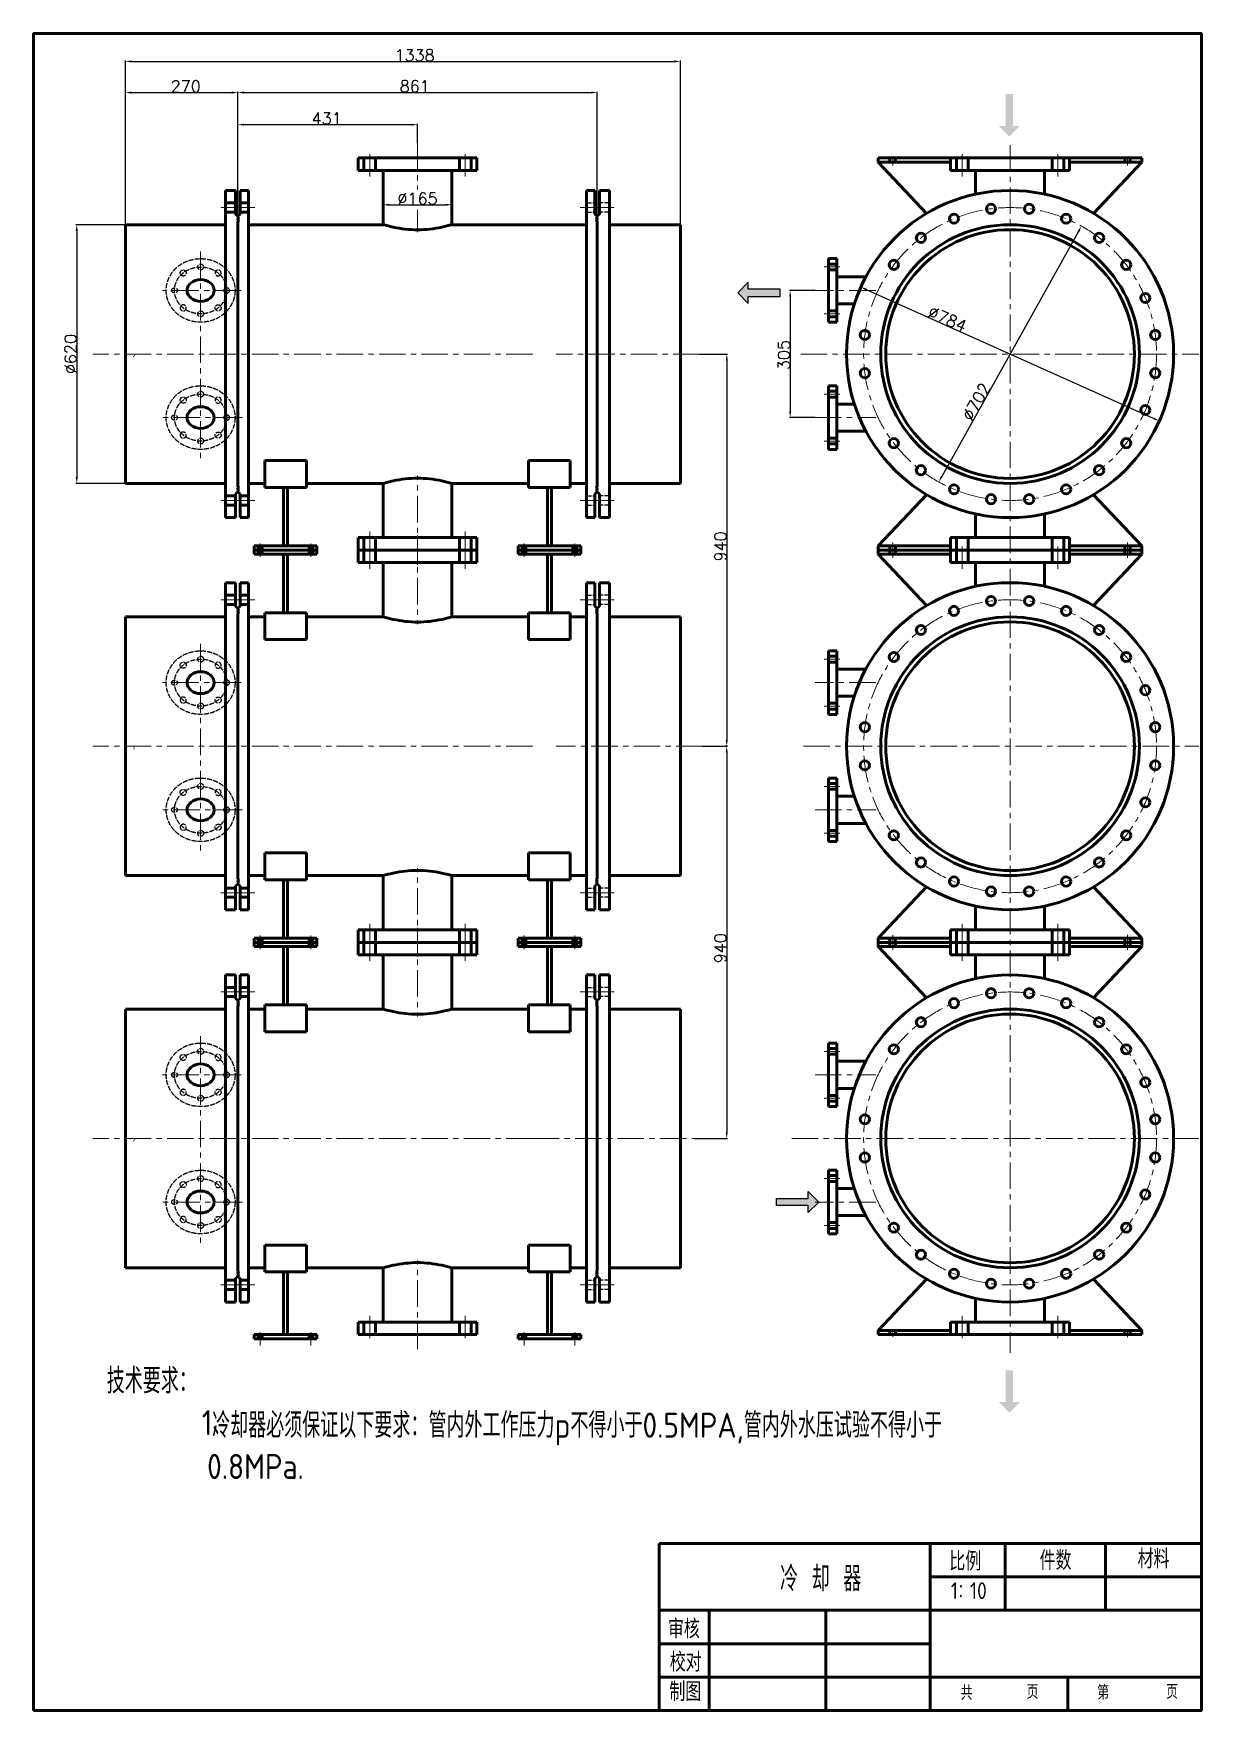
# Paper-space layout '冷却器总图' of a CAD drawing. Header units: millimetres. Extents: x 32 to 2831, y 35 to 4054.
import ezdxf

# ---------------------------------------------------------------- set-up
doc = ezdxf.new("R2010")
doc.units = ezdxf.units.MM
doc.header["$PDMODE"] = 35
doc.header["$PDSIZE"] = -0.5
doc.linetypes.add('ACAD_ISO02W100', pattern=[15, 12, -3])
doc.linetypes.add('CENTERX2', pattern=[101.6, 63.5, -12.7, 12.7, -12.7])
for name, color, linetype, lineweight in [('fuzhuxian2', 20, 'Continuous', 25), ('中心线．点画线', 6, 'CENTERX2', 20), ('粗实线', 250, 'Continuous', 60), ('细实线０.18', 5, 'Continuous', 18), ('虚小', 233, 'ACAD_ISO02W100', 25)]:
    doc.layers.add(name, color=color, linetype=linetype, lineweight=lineweight)
doc.styles.get("Standard").update_dxf_attribs({"font": 'txt', "bigfont": 'gbcbig.shx'})
doc.styles.add('国标文字-5', font='gbenor.shx', dxfattribs={"height": 5, "bigfont": 'gbcbig.shx'})
doc.styles.add('汉字', font='SIMFANG.TTF', dxfattribs={"width": 0.7})
doc.dimstyles.new('圆引出', dxfattribs={"dimtxt": 28, "dimasz": 15, "dimexe": 2, "dimexo": 0, "dimgap": 1, "dimtad": 1, "dimtoh": 1, "dimdec": 0, "dimtxsty": 'Standard', "dimcen": 2.5, "dimadec": 0, "dimazin": 0, "dimtfac": 1, "dimtdec": 0, "dimtofl": 0, "dimtmove": 0, "dimatfit": 2, "dimfxl": 1, "dimarcsym": 0})

psp = doc.layouts.new('冷却器总图')

# ---------------------------------------------------------------- texts
at = {"layer": '细实线０.18', "style": '国标文字-5'}
for s, p in [('    冷却器必须保证以下要求：管内外工作压力p不得小于0.5MPA,管内外水压试验不得小于', (330.1, 688.4)), ('0.8MPa.', (448.3, 589.5))]:
    psp.add_text(s, height=60, dxfattribs=at).set_placement(p)
at = {"layer": '细实线０.18', "style": '汉字', "width": 0.7}
for s, height, p in [('比例', 40, (2227.2, 374.1)), ('件数', 40, (2443.5, 375.9)), ('材料', 40, (2678.3, 379.6)), ('审核', 40, (1552.7, 211.7)), ('校对', 40, (1557.1, 132.1)), ('制图', 40, (1556.2, 61.5)), ('共', 30, (2254.2, 63.2)), ('页', 30, (2412.1, 65.6)), ('第', 30, (2581.4, 64.2)), ('页', 30, (2746.7, 65.7))]:
    psp.add_text(s, height=height, dxfattribs=at).set_placement(p)
at = {"layer": '细实线０.18', "attachment_point": 1, "style": '国标文字-5'}
for s, insert, char_height, width in [('技术要求：\\P       1、', (207.7, 854.6), 60, 519.638), ('冷 却 器', (1821.3, 380.4), 60, 519.638), ('1：10', (2230.7, 341.8), 40, 135.427)]:
    psp.add_mtext(s, dxfattribs=dict(at, insert=insert, char_height=char_height, width=width))

# ---------------------------------------------------------------- blocks, each defined once
blk = doc.blocks.new('*U50')
h = blk.add_hatch(color=0)
h.set_gradient(color1=(0, 0, 255), rotation=180, tint=1)
h.paths.add_polyline_path([(0, 0), (-6.35, -6.35), (-6.35, -2.159), (-25.4, -2.159), (-25.4, 2.159), (-6.35, 2.159), (-6.35, 6.35)])
at = {"color": 0, "linetype": 'Continuous'}
blk.add_lwpolyline([(0, 0), (-6.35, -6.35), (-6.35, -2.159), (-25.4, -2.159), (-25.4, 2.159), (-6.35, 2.159), (-6.35, 6.35)], close=True, dxfattribs=at)
blk = doc.blocks.new('*D66')
at = {"layer": 'Defpoints', "color": 0}
for p in [(1383, 3912.4), (522, 3617.1), (1383, 3617.1)]:
    blk.add_point(p, dxfattribs=at)
at = {"layer": '细实线０.18', "color": 0, "lineweight": -2}
for p, q in [((522, 3617.1), (522, 3914.4)), ((537, 3912.4), (1368, 3912.4)), ((1383, 3617.1), (1383, 3914.4))]:
    blk.add_line(p, q, dxfattribs=at)
at = {"layer": '细实线０.18', "color": 0}
for points in [[(537, 3914.9), (537, 3909.9), (522, 3912.4)], [(1368, 3914.9), (1368, 3909.9), (1383, 3912.4)]]:
    blk.add_solid(points, dxfattribs=at)
at = {"layer": '细实线０.18', "color": 0, "insert": (945.8, 3927.4), "char_height": 28, "attachment_point": 5}
blk.add_mtext('861', dxfattribs=at)
blk = doc.blocks.new('*D67')
at = {"layer": 'Defpoints', "color": 0}
for p in [(952.5, 3835.4), (952.5, 3790.8), (522, 3617.1)]:
    blk.add_point(p, dxfattribs=at)
at = {"layer": '细实线０.18', "color": 0, "lineweight": -2}
for p, q in [((522, 3617.1), (522, 3837.4)), ((537, 3835.4), (937.5, 3835.4)), ((952.5, 3790.8), (952.5, 3837.4))]:
    blk.add_line(p, q, dxfattribs=at)
at = {"layer": '细实线０.18', "color": 0}
for points in [[(537, 3837.9), (537, 3832.9), (522, 3835.4)], [(937.5, 3837.9), (937.5, 3832.9), (952.5, 3835.4)]]:
    blk.add_solid(points, dxfattribs=at)
at = {"layer": '细实线０.18', "color": 0, "insert": (734.8, 3850.4), "char_height": 28, "attachment_point": 5}
blk.add_mtext('431', dxfattribs=at)
blk = doc.blocks.new('*D68')
at = {"layer": 'Defpoints', "color": 0}
for p in [(522, 3912.2), (252.5, 3595.7), (522, 3617.1)]:
    blk.add_point(p, dxfattribs=at)
at = {"layer": '细实线０.18', "color": 0, "lineweight": -2}
for p, q in [((252.5, 3595.7), (252.5, 3914.2)), ((267.5, 3912.2), (507, 3912.2)), ((522, 3617.1), (522, 3914.2))]:
    blk.add_line(p, q, dxfattribs=at)
at = {"layer": '细实线０.18', "color": 0}
for points in [[(267.5, 3914.7), (267.5, 3909.7), (252.5, 3912.2)], [(507, 3914.7), (507, 3909.7), (522, 3912.2)]]:
    blk.add_solid(points, dxfattribs=at)
at = {"layer": '细实线０.18', "color": 0, "insert": (397.1, 3927.2), "char_height": 28, "attachment_point": 5}
blk.add_mtext('270', dxfattribs=at)
blk = doc.blocks.new('*D69')
at = {"layer": 'Defpoints', "color": 0}
for p in [(252.5, 3595.7), (135.9, 2975.7), (252.5, 2975.7)]:
    blk.add_point(p, dxfattribs=at)
at = {"layer": '细实线０.18', "color": 0, "lineweight": -2}
for p, q in [((252.5, 3595.7), (133.9, 3595.7)), ((135.9, 3580.7), (135.9, 2990.7)), ((252.5, 2975.7), (133.9, 2975.7))]:
    blk.add_line(p, q, dxfattribs=at)
at = {"layer": '细实线０.18', "color": 0}
for points in [[(133.4, 3580.7), (138.4, 3580.7), (135.9, 3595.7)], [(133.4, 2990.7), (138.4, 2990.7), (135.9, 2975.7)]]:
    blk.add_solid(points, dxfattribs=at)
at = {"layer": '细实线０.18', "color": 0, "insert": (120.9, 3285.7), "char_height": 28, "attachment_point": 5, "rotation": 90}
blk.add_mtext('%%C620', dxfattribs=at)
blk = doc.blocks.new('*D70')
at = {"layer": 'Defpoints', "color": 0}
for p in [(1628.6, 3285.7), (1635.7, 2345.7), (1693.7, 2345.7)]:
    blk.add_point(p, dxfattribs=at)
at = {"layer": '细实线０.18', "color": 0, "lineweight": -2}
for p, q in [((1628.6, 3285.7), (1695.7, 3285.7)), ((1693.7, 3270.7), (1693.7, 2360.7)), ((1635.7, 2345.7), (1695.7, 2345.7))]:
    blk.add_line(p, q, dxfattribs=at)
at = {"layer": '细实线０.18', "color": 0}
for points in [[(1691.2, 3270.7), (1696.2, 3270.7), (1693.7, 3285.7)], [(1691.2, 2360.7), (1696.2, 2360.7), (1693.7, 2345.7)]]:
    blk.add_solid(points, dxfattribs=at)
at = {"layer": '细实线０.18', "color": 0, "insert": (1678.7, 2824.7), "char_height": 28, "attachment_point": 5, "rotation": 90}
blk.add_mtext('940', dxfattribs=at)
blk = doc.blocks.new('*D71')
at = {"layer": 'Defpoints', "color": 0}
for p in [(1695.7, 2345.7), (1616.2, 1405.7), (1693.6, 1405.7)]:
    blk.add_point(p, dxfattribs=at)
at = {"layer": '细实线０.18', "color": 0, "lineweight": -2}
for p, q in [((1695.7, 2345.7), (1691.6, 2345.7)), ((1693.6, 2330.7), (1693.6, 1420.7)), ((1616.2, 1405.7), (1695.6, 1405.7))]:
    blk.add_line(p, q, dxfattribs=at)
at = {"layer": '细实线０.18', "color": 0}
for points in [[(1691.1, 2330.7), (1696.1, 2330.7), (1693.6, 2345.7)], [(1691.1, 1420.7), (1696.1, 1420.7), (1693.6, 1405.7)]]:
    blk.add_solid(points, dxfattribs=at)
at = {"layer": '细实线０.18', "color": 0, "insert": (1678.6, 1861.4), "char_height": 28, "attachment_point": 5, "rotation": 90}
blk.add_mtext('940', dxfattribs=at)
blk = doc.blocks.new('*D72')
at = {"layer": 'Defpoints', "color": 0}
for p in [(1905.4, 3438.1), (1845.7, 3133.3), (1905.4, 3133.3)]:
    blk.add_point(p, dxfattribs=at)
at = {"layer": '细实线０.18', "color": 0, "lineweight": -2}
for p, q in [((1905.4, 3438.1), (1843.7, 3438.1)), ((1845.7, 3423.1), (1845.7, 3148.3)), ((1905.4, 3133.3), (1843.7, 3133.3))]:
    blk.add_line(p, q, dxfattribs=at)
at = {"layer": '细实线０.18', "color": 0}
for points in [[(1843.2, 3423.1), (1848.2, 3423.1), (1845.7, 3438.1)], [(1843.2, 3148.3), (1848.2, 3148.3), (1845.7, 3133.3)]]:
    blk.add_solid(points, dxfattribs=at)
at = {"layer": '细实线０.18', "color": 0, "insert": (1830.7, 3283.3), "char_height": 28, "attachment_point": 5, "rotation": 90}
blk.add_mtext('305', dxfattribs=at)
blk = doc.blocks.new('*D73')
at = {"layer": 'Defpoints', "color": 0}
for p in [(2015, 3446.1), (2730.3, 3125.3)]:
    blk.add_point(p, dxfattribs=at)
at = {"layer": '细实线０.18', "color": 0, "lineweight": -2}
blk.add_line((2716.7, 3131.5), (2028.6, 3439.9), dxfattribs=at)
at = {"layer": '细实线０.18', "color": 0}
for points in [[(2029.7, 3442.2), (2027.6, 3437.7), (2015, 3446.1)], [(2717.7, 3133.7), (2715.6, 3129.2), (2730.3, 3125.3)]]:
    blk.add_solid(points, dxfattribs=at)
at = {"layer": '细实线０.18', "color": 0, "insert": (2222.3, 3369.6), "char_height": 28, "attachment_point": 5, "rotation": 335.8505}
blk.add_mtext('∅784', dxfattribs=at)
blk = doc.blocks.new('*D74')
at = {"layer": 'Defpoints', "color": 0}
for p in [(2543.7, 3592.2), (2201.6, 2979.2)]:
    blk.add_point(p, dxfattribs=at)
at = {"layer": '细实线０.18', "color": 0, "lineweight": -2}
blk.add_line((2536.4, 3579.1), (2208.9, 2992.3), dxfattribs=at)
at = {"layer": '细实线０.18', "color": 0}
for points in [[(2534.2, 3580.3), (2538.6, 3577.9), (2543.7, 3592.2)], [(2206.8, 2993.5), (2211.1, 2991.1), (2201.6, 2979.2)]]:
    blk.add_solid(points, dxfattribs=at)
at = {"layer": '细实线０.18', "color": 0, "insert": (2291.8, 3171.5), "char_height": 28, "attachment_point": 5, "rotation": 60.8399}
blk.add_mtext('∅702', dxfattribs=at)
blk = doc.blocks.new('*D75')
at = {"layer": 'Defpoints', "color": 0}
for p in [(870, 3660.7), (1035, 3660.7), (1035, 3643.3)]:
    blk.add_point(p, dxfattribs=at)
at = {"layer": '细实线０.18', "color": 0, "lineweight": -2}
for p, q in [((870, 3660.7), (870, 3641.3)), ((1035, 3660.7), (1035, 3641.3)), ((885, 3643.3), (1020, 3643.3))]:
    blk.add_line(p, q, dxfattribs=at)
at = {"layer": '细实线０.18', "color": 0}
for points in [[(885, 3645.8), (885, 3640.8), (870, 3643.3)], [(1020, 3645.8), (1020, 3640.8), (1035, 3643.3)]]:
    blk.add_solid(points, dxfattribs=at)
at = {"layer": '细实线０.18', "color": 0, "insert": (952.5, 3658.3), "char_height": 28, "attachment_point": 5}
blk.add_mtext('%%C165', dxfattribs=at)
blk = doc.blocks.new('*D79')
at = {"layer": 'Defpoints', "color": 0}
for p in [(1582.5, 3986.9), (252.5, 3595.7), (1582.5, 3595.7)]:
    blk.add_point(p, dxfattribs=at)
at = {"layer": 'fuzhuxian2', "color": 0, "lineweight": -2}
for p, q in [((252.5, 3595.7), (252.5, 3988.9)), ((267.5, 3986.9), (1567.5, 3986.9)), ((1582.5, 3595.7), (1582.5, 3988.9))]:
    blk.add_line(p, q, dxfattribs=at)
at = {"layer": 'fuzhuxian2', "color": 0}
for points in [[(267.5, 3989.4), (267.5, 3984.4), (252.5, 3986.9)], [(1567.5, 3989.4), (1567.5, 3984.4), (1582.5, 3986.9)]]:
    blk.add_solid(points, dxfattribs=at)
at = {"layer": 'fuzhuxian2', "color": 0, "insert": (945.4, 4001.9), "char_height": 28, "attachment_point": 5}
blk.add_mtext('1338', dxfattribs=at)

# ---------------------------------------------------------------- dimensions: what is measured, and where the dimension line sits
at = {"layer": 'fuzhuxian2'}
dim = psp.add_linear_dim(base=(1582.5, 3986.9), p1=(252.5, 3595.7), p2=(1582.5, 3595.7), text='1338', dimstyle='圆引出', dxfattribs=at)
dim.commit()
dim.dimension.update_dxf_attribs({"geometry": '*D79', "text_midpoint": (945.4, 3986.9), "dimtype": 160})
at = {"layer": '细实线０.18'}
for base, p1, p2, picture, middle in [((521.9908536, 3912.1643619), (252.4908536, 3595.702208), (521.9908536, 3617.0646295), '*D68', (397.1116499, 3912.1643619)), ((1383, 3912.4), (522, 3617.1), (1383, 3617.1), '*D66', (945.8, 3912.4)), ((952.4913, 3835.3785), (521.9909, 3617.0646), (952.4913, 3790.7998), '*D67', (734.7903, 3835.3785))]:
    dim = psp.add_linear_dim(base=base, p1=p1, p2=p2, dimstyle='圆引出', dxfattribs=at)
    dim.commit()
    dim.dimension.update_dxf_attribs({"geometry": picture, "text_midpoint": middle, "dimtype": 160})
dim = psp.add_linear_dim(base=(1035, 3643.3), p1=(870, 3660.7), p2=(1035, 3660.7), text='%%C165', dimstyle='圆引出', dxfattribs=at)
dim.commit()
dim.dimension.update_dxf_attribs({"geometry": '*D75', "text_midpoint": (952.5, 3643.3), "dimtype": 160})
dim = psp.add_linear_dim(base=(135.9, 2975.7), p1=(252.5, 3595.7), p2=(252.5, 2975.7), angle=90, text='%%C620', dimstyle='圆引出', dxfattribs=at)
dim.commit()
dim.dimension.update_dxf_attribs({"geometry": '*D69', "text_midpoint": (135.9, 3285.7), "dimtype": 160})
for p1, p2, picture, middle in [((2543.7, 3592.2), (2201.6, 2979.2), '*D74', (2304.9, 3164.2)), ((2730.3, 3125.3), (2015, 3446.1), '*D73', (2216.1, 3355.9))]:
    dim = psp.add_diameter_dim_2p(p1=p1, p2=p2, dimstyle='圆引出', dxfattribs=at)
    dim.commit()
    dim.dimension.update_dxf_attribs({"geometry": picture, "text_midpoint": middle, "dimtype": 163})
for base, p1, p2, picture, middle in [((1845.7, 3133.3), (1905.4, 3438.1), (1905.4, 3133.3), '*D72', (1845.7, 3283.3)), ((1693.7, 2345.7), (1628.6, 3285.7), (1635.7, 2345.7), '*D70', (1693.7, 2824.7)), ((1693.6, 1405.7), (1695.7, 2345.7), (1616.2, 1405.7), '*D71', (1693.6, 1861.4))]:
    dim = psp.add_linear_dim(base=base, p1=p1, p2=p2, angle=90, dimstyle='圆引出', dxfattribs=at)
    dim.commit()
    dim.dimension.update_dxf_attribs({"geometry": picture, "text_midpoint": middle, "dimtype": 160})

# ---------------------------------------------------------------- hatches: boundary and pattern name
at = {"layer": 'fuzhuxian2'}
h = psp.add_hatch(color=256, dxfattribs=at)
h.set_gradient(color1=(240, 15, 53), one_color=1, tint=1)
h.paths.add_polyline_path([(2371.1, 3807.1), (2345.7, 3832.5), (2362.4, 3832.5), (2362.4, 3908.7), (2379.7, 3908.7), (2379.7, 3832.5), (2396.5, 3832.5)])
h = psp.add_hatch(color=256, dxfattribs=at)
h.set_gradient(color1=(240, 15, 53), one_color=1, tint=1)
h.paths.add_polyline_path([(2371.1, 748.3), (2345.7, 773.7), (2362.4, 773.7), (2362.4, 849.9), (2379.7, 849.9), (2379.7, 773.7), (2396.5, 773.7)])

# ---------------------------------------------------------------- linework, layer by layer
at = {"layer": '中心线．点画线'}
for p, q in [((952.5, 3790.8), (952.5, 3679.5)), ((2372.7, 3786.5), (2372.7, 892)), ((837.9, 3764.7), (837.9, 3711)), ((1067.1, 3764.7), (1067.1, 3711)), ((2091.4, 3737.5), (2091.4, 3755.7)), ((2258, 3764.7), (2258, 3711)), ((2487.3, 3764.7), (2487.3, 3711)), ((2653.9, 3737.5), (2653.9, 3755.7)), ((481.1, 3636.7), (528.5, 3636.7)), ((562.9, 3636.7), (515.5, 3636.7)), ((952.5, 3631.3), (952.5, 3578)), ((1342.1, 3636.7), (1389.5, 3636.7)), ((1423.9, 3636.7), (1376.5, 3636.7)), ((432.7, 3531.2), (432.7, 3024.8)), ((1927.4, 3494.3), (1965, 3494.3)), ((529.9, 3438.1), (341.4, 3438.1)), ((2050.8, 3438.1), (1905.4, 3438.1)), ((1927.4, 3381.9), (1965, 3381.9)), ((1228.6, 3285.7), (174.1, 3285.7)), ((1228.6, 3285.7), (174.1, 3285.7)), ((1628.6, 3285.7), (1284.9, 3285.7)), ((1871.1, 3285.7), (2824.8, 3285.7)), ((1927.4, 3189.5), (1965, 3189.5)), ((532.9, 3133.3), (338.4, 3133.3)), ((1905.4, 3133.3), (2050.8, 3133.3)), ((1927.4, 3077.1), (1965, 3077.1)), ((952.5, 2780.6), (952.5, 2993.4)), ((481.1, 2934.7), (528.5, 2934.7)), ((562.9, 2934.7), (515.5, 2934.7)), ((1342.1, 2934.7), (1389.5, 2934.7)), ((1423.9, 2934.7), (1376.5, 2934.7)), ((837.9, 2806.7), (837.9, 2860.4)), ((1067.1, 2806.7), (1067.1, 2860.4)), ((575.3, 2831.8), (575.3, 2815.7)), ((575.3, 2799.6), (575.3, 2815.7)), ((697.2, 2831.8), (697.2, 2815.7)), ((697.2, 2799.6), (697.2, 2815.7)), ((837.9, 2824.7), (837.9, 2771)), ((952.5, 2850.8), (952.5, 2638)), ((1067.1, 2824.7), (1067.1, 2771)), ((1207.8, 2831.8), (1207.8, 2815.7)), ((1207.8, 2799.6), (1207.8, 2815.7)), ((1329.6, 2831.8), (1329.6, 2815.7)), ((1329.6, 2799.6), (1329.6, 2815.7)), ((2091.4, 2833.9), (2091.4, 2815.7)), ((2091.4, 2797.5), (2091.4, 2815.7)), ((2258, 2824.7), (2258, 2771)), ((2487.3, 2824.7), (2487.3, 2771)), ((2653.9, 2833.9), (2653.9, 2815.7)), ((2653.9, 2797.5), (2653.9, 2815.7)), ((481.1, 2696.7), (528.5, 2696.7)), ((562.9, 2696.7), (515.5, 2696.7)), ((1342.1, 2696.7), (1389.5, 2696.7)), ((1423.9, 2696.7), (1376.5, 2696.7)), ((432.7, 2591.2), (432.7, 2084.8)), ((1927.4, 2554.3), (1965, 2554.3)), ((529.9, 2498.1), (341.4, 2498.1)), ((2050.8, 2498.1), (1905.4, 2498.1)), ((1927.4, 2441.9), (1965, 2441.9)), ((1228.6, 2345.7), (174.1, 2345.7)), ((1635.7, 2345.7), (1284.9, 2345.7)), ((1877.4, 2345.7), (2824.8, 2345.7)), ((1927.4, 2249.5), (1965, 2249.5)), ((532.9, 2193.3), (338.4, 2193.3)), ((1905.4, 2193.3), (2050.8, 2193.3)), ((1927.4, 2137.1), (1965, 2137.1)), ((952.5, 1840.6), (952.5, 2053.4)), ((952.5, 1840.6), (952.5, 2053.4)), ((481.1, 1994.7), (528.5, 1994.7)), ((562.9, 1994.7), (515.5, 1994.7)), ((1342.1, 1994.7), (1389.5, 1994.7)), ((1423.9, 1994.7), (1376.5, 1994.7)), ((575.3, 1891.8), (575.3, 1875.7)), ((697.2, 1891.8), (697.2, 1875.7)), ((837.9, 1866.7), (837.9, 1920.4)), ((952.5, 1910.8), (952.5, 1698)), ((952.5, 1910.8), (952.5, 1698)), ((1067.1, 1866.7), (1067.1, 1920.4)), ((1207.8, 1891.8), (1207.8, 1875.7)), ((1329.6, 1891.8), (1329.6, 1875.7)), ((2091.4, 1893.9), (2091.4, 1875.7)), ((2258, 1866.7), (2258, 1920.4)), ((2487.3, 1866.7), (2487.3, 1920.4)), ((2653.9, 1893.9), (2653.9, 1875.7)), ((575.3, 1859.6), (575.3, 1875.7)), ((697.2, 1859.6), (697.2, 1875.7)), ((837.9, 1884.7), (837.9, 1831)), ((1067.1, 1884.7), (1067.1, 1831)), ((1207.8, 1859.6), (1207.8, 1875.7)), ((1329.6, 1859.6), (1329.6, 1875.7)), ((2091.4, 1857.5), (2091.4, 1875.7)), ((2258, 1884.7), (2258, 1831)), ((2487.3, 1884.7), (2487.3, 1831)), ((2653.9, 1857.5), (2653.9, 1875.7)), ((481.1, 1756.7), (528.5, 1756.7)), ((562.9, 1756.7), (515.5, 1756.7)), ((1342.1, 1756.7), (1389.5, 1756.7)), ((1423.9, 1756.7), (1376.5, 1756.7)), ((432.7, 1651.2), (432.7, 1144.8)), ((1927.4, 1614.3), (1965, 1614.3)), ((529.9, 1558.1), (341.4, 1558.1)), ((1905.4, 1558.1), (2050.8, 1558.1)), ((1927.4, 1501.9), (1965, 1501.9)), ((1228.6, 1405.7), (174.1, 1405.7)), ((1228.6, 1405.7), (1616.2, 1405.7)), ((1849.6, 1405.7), (2824.8, 1405.7)), ((1927.4, 1309.5), (1965, 1309.5)), ((532.9, 1253.3), (338.4, 1253.3)), ((2050.8, 1253.3), (1905.4, 1253.3)), ((1927.4, 1197.1), (1965, 1197.1)), ((952.5, 900.6), (952.5, 1113.4)), ((952.5, 900.6), (952.5, 1113.4)), ((481.1, 1054.7), (528.5, 1054.7)), ((562.9, 1054.7), (515.5, 1054.7)), ((1342.1, 1054.7), (1389.5, 1054.7)), ((1423.9, 1054.7), (1376.5, 1054.7)), ((837.9, 926.7), (837.9, 980.4)), ((1067.1, 926.7), (1067.1, 980.4)), ((2258, 926.7), (2258, 980.4)), ((2487.3, 926.7), (2487.3, 980.4)), ((575.3, 941.8), (575.3, 925.7)), ((575.3, 909.6), (575.3, 925.7)), ((697.2, 941.8), (697.2, 925.7)), ((697.2, 909.6), (697.2, 925.7)), ((1207.8, 941.8), (1207.8, 925.7)), ((1207.8, 909.6), (1207.8, 925.7)), ((1329.6, 941.8), (1329.6, 925.7)), ((1329.6, 909.6), (1329.6, 925.7)), ((2091.4, 948.7), (2091.4, 930.5)), ((2653.9, 947.7), (2653.9, 929.5))]:
    psp.add_line(p, q, dxfattribs=at)
for centre in [(2372.7, 3285.7), (2372.7, 2345.7), (2372.7, 1405.7)]:
    psp.add_circle(centre, 351, dxfattribs=at)
at = {"layer": '粗实线'}
for p, q in [((1095, 3755.7), (810, 3755.7)), ((810, 3755.7), (810, 3725.7)), ((823.9, 3725.7), (823.9, 3755.7)), ((851.9, 3725.7), (851.9, 3755.7)), ((1053.1, 3725.7), (1053.1, 3755.7)), ((1081.1, 3725.7), (1081.1, 3755.7)), ((1095, 3755.7), (1095, 3725.7)), ((2056.5, 3755.7), (2230.2, 3755.7)), ((2056.5, 3745.8), (2056.5, 3755.7)), ((2056.5, 3755.7), (2230.2, 3755.7)), ((2172.6, 3622.8), (2056.5, 3745.8)), ((2056.5, 3745.8), (2230.2, 3745.8)), ((2084.9, 3745.8), (2084.9, 3755.7)), ((2097.9, 3745.8), (2097.9, 3755.7)), ((2515.2, 3755.7), (2230.2, 3755.7)), ((2230.2, 3755.7), (2230.2, 3725.7)), ((2515.2, 3755.7), (2230.2, 3755.7)), ((2230.2, 3755.7), (2230.2, 3725.7)), ((2515.2, 3755.7), (2230.2, 3755.7)), ((2244, 3725.7), (2244, 3755.7)), ((2244, 3725.7), (2244, 3755.7)), ((2272, 3725.7), (2272, 3755.7)), ((2272, 3725.7), (2272, 3755.7)), ((2473.3, 3725.7), (2473.3, 3755.7)), ((2473.3, 3725.7), (2473.3, 3755.7)), ((2501.3, 3725.7), (2501.3, 3755.7)), ((2501.3, 3725.7), (2501.3, 3755.7)), ((2515.2, 3755.7), (2515.2, 3725.7)), ((2515.2, 3755.7), (2515.2, 3725.7)), ((2688.8, 3755.7), (2515.2, 3755.7)), ((2688.8, 3755.7), (2515.2, 3755.7)), ((2688.8, 3745.8), (2515.2, 3745.8)), ((2572.7, 3622.8), (2688.8, 3745.8)), ((2647.4, 3745.8), (2647.4, 3755.7)), ((2660.4, 3745.8), (2660.4, 3755.7)), ((2688.8, 3745.8), (2688.8, 3755.7)), ((1095, 3725.7), (810, 3725.7)), ((870, 3725.7), (870, 3595.7)), ((1035, 3725.7), (1035, 3595.7)), ((2515.2, 3725.7), (2230.2, 3725.7)), ((2515.2, 3725.7), (2230.2, 3725.7)), ((2290.2, 3725.7), (2290.2, 3668.9)), ((2290.2, 3725.7), (2290.2, 3668.9)), ((2455.2, 3725.7), (2455.2, 3668.9)), ((2455.2, 3725.7), (2455.2, 3668.9)), ((492.5, 3677.7), (516.5, 3677.7)), ((492.5, 3595.7), (492.5, 3677.7)), ((516.5, 3620.4), (516.5, 3677.7)), ((547.5, 3677.7), (527.5, 3677.7)), ((527.5, 3620.4), (527.5, 3677.7)), ((527.5, 3677.7), (547.5, 3677.7)), ((547.5, 3677.7), (547.5, 3595.7)), ((1357.5, 3677.7), (1377.5, 3677.7)), ((1377.5, 3677.7), (1357.5, 3677.7)), ((1357.5, 3677.7), (1357.5, 3595.7)), ((1377.5, 3620.4), (1377.5, 3677.7)), ((1412.5, 3677.7), (1388.5, 3677.7)), ((1388.5, 3620.4), (1388.5, 3677.7)), ((1412.5, 3595.7), (1412.5, 3677.7)), ((492.5, 3647.7), (516.5, 3647.7)), ((492.5, 3625.7), (516.5, 3625.7)), ((522, 3617.1), (516.5, 3620.4)), ((527.5, 3620.4), (522, 3617.1)), ((547.5, 3647.7), (527.5, 3647.7)), ((547.5, 3625.7), (527.5, 3625.7)), ((1377.5, 3620.4), (1383, 3617.1)), ((1388.5, 3620.4), (1383, 3617.1)), ((492.5, 3595.7), (252.5, 3595.7)), ((252.5, 3595.7), (252.5, 2975.7)), ((492.5, 3595.7), (492.5, 2975.7)), ((522, 3617.1), (522, 3613.7)), ((522, 3610.3), (522, 3607.2)), ((522, 3603.8), (522, 3599)), ((522, 3599), (522, 2972.4)), ((551.5, 3595.7), (547.5, 3595.7)), ((547.5, 3595.7), (547.5, 2975.7)), ((676.7, 3595.7), (551.5, 3595.7)), ((756.7, 3595.7), (676.7, 3595.7)), ((870, 3595.7), (756.7, 3595.7)), ((1035, 3595.7), (1357.5, 3595.7)), ((1357.5, 3595.7), (1357.5, 2975.7)), ((1383, 3617.1), (1383, 3613.7)), ((1383, 3610.3), (1383, 3607.2)), ((1383, 3603.8), (1383, 3599)), ((1383, 3599), (1383, 2972.4)), ((1451.2, 3595.7), (1412.5, 3595.7)), ((1412.5, 3595.7), (1582.5, 3595.7)), ((1412.5, 3595.7), (1412.5, 2975.7)), ((1582.5, 3595.7), (1582.5, 2975.7)), ((1937.3, 3514.3), (1957.3, 3514.3)), ((1937.3, 3438.1), (1937.3, 3514.3)), ((1937.3, 3501.3), (1957.3, 3501.3)), ((1957.3, 3438.1), (1957.3, 3514.3)), ((1937.3, 3487.3), (1957.3, 3487.3)), ((2027, 3470.6), (1957.3, 3470.6)), ((1937.3, 3438.1), (1937.3, 3361.9)), ((1957.3, 3438.1), (1957.3, 3361.9)), ((1937.3, 3388.9), (1957.3, 3388.9)), ((1999.4, 3405.6), (1957.3, 3405.6)), ((1937.3, 3374.9), (1957.3, 3374.9)), ((1937.3, 3361.9), (1957.3, 3361.9)), ((273.2, 3280.7), (272.5, 3281.4)), ((1937.3, 3209.5), (1957.3, 3209.5)), ((1937.3, 3133.3), (1937.3, 3209.5)), ((1937.3, 3196.5), (1957.3, 3196.5)), ((1937.3, 3182.5), (1957.3, 3182.5)), ((1957.3, 3133.3), (1957.3, 3209.5)), ((1957.3, 3165.8), (1999.4, 3165.8)), ((1937.3, 3133.3), (1937.3, 3057.1)), ((1957.3, 3133.3), (1957.3, 3057.1)), ((1957.3, 3100.8), (2027, 3100.8)), ((1937.3, 3084.1), (1957.3, 3084.1)), ((1937.3, 3070.1), (1957.3, 3070.1)), ((1937.3, 3057.1), (1957.3, 3057.1)), ((686.3, 3030.1), (586.3, 3030.1)), ((586.3, 3030.1), (586.3, 2975.7)), ((686.3, 3030.1), (686.3, 2975.7)), ((1218.7, 3030.1), (1318.7, 3030.1)), ((1218.7, 3030.1), (1218.7, 2975.7)), ((1318.7, 3030.1), (1318.7, 2975.7)), ((383.8, 2975.7), (252.5, 2975.7)), ((420.3, 2975.7), (383.8, 2975.7)), ((492.5, 2975.7), (420.3, 2975.7)), ((492.5, 2975.7), (492.5, 2893.7)), ((551.5, 2975.7), (547.5, 2975.7)), ((547.5, 2893.7), (547.5, 2975.7)), ((586.3, 2975.7), (551.5, 2975.7)), ((586.3, 2975.7), (586.3, 2965.7)), ((686.3, 2975.7), (686.3, 2965.7)), ((870, 2975.7), (686.3, 2975.7)), ((756.7, 2975.7), (686.3, 2975.7)), ((870, 2845.7), (870, 2975.7)), ((1035, 2975.7), (1193.2, 2975.7)), ((1035, 2845.7), (1035, 2975.7)), ((1193.2, 2975.7), (1218.7, 2975.7)), ((1218.7, 2975.7), (1218.7, 2965.7)), ((1318.7, 2975.7), (1318.7, 2965.7)), ((1318.7, 2975.7), (1357.5, 2975.7)), ((1357.5, 2893.7), (1357.5, 2975.7)), ((1412.5, 2975.7), (1412.5, 2893.7)), ((1451.2, 2975.7), (1412.5, 2975.7)), ((1521.2, 2975.7), (1441.4, 2975.7)), ((1521.2, 2975.7), (1582.5, 2975.7)), ((492.5, 2945.7), (516.5, 2945.7)), ((522, 2954.3), (516.5, 2951)), ((516.5, 2951), (516.5, 2893.7)), ((522, 2967.6), (522, 2972.4)), ((522, 2961.1), (522, 2964.2)), ((522, 2954.3), (522, 2957.7)), ((527.5, 2951), (522, 2954.3)), ((527.5, 2951), (527.5, 2893.7)), ((547.5, 2945.7), (527.5, 2945.7)), ((686.3, 2965.7), (586.3, 2965.7)), ((631.3, 2965.7), (631.3, 2825.7)), ((641.3, 2965.7), (641.3, 2825.7)), ((1218.7, 2965.7), (1318.7, 2965.7)), ((1263.7, 2965.7), (1263.7, 2825.7)), ((1273.7, 2965.7), (1273.7, 2825.7)), ((1377.5, 2951), (1383, 2954.3)), ((1377.5, 2951), (1377.5, 2893.7)), ((1383, 2967.6), (1383, 2972.4)), ((1383, 2961.1), (1383, 2964.2)), ((1383, 2954.3), (1383, 2957.7)), ((1383, 2954.3), (1388.5, 2951)), ((1388.5, 2951), (1388.5, 2893.7)), ((2172.6, 2948.6), (2056.5, 2825.7)), ((2572.7, 2948.6), (2688.8, 2825.7)), ((492.5, 2923.7), (516.5, 2923.7)), ((492.5, 2893.7), (516.5, 2893.7)), ((547.5, 2923.7), (527.5, 2923.7)), ((547.5, 2893.7), (527.5, 2893.7)), ((527.5, 2893.7), (547.5, 2893.7)), ((1357.5, 2893.7), (1377.5, 2893.7)), ((1377.5, 2893.7), (1357.5, 2893.7)), ((1412.5, 2893.7), (1388.5, 2893.7)), ((2290.2, 2845.7), (2290.2, 2902.5)), ((2455.2, 2845.7), (2455.2, 2902.5)), ((636.3, 2825.7), (561.3, 2825.7)), ((561.3, 2825.7), (561.3, 2815.7)), ((711.3, 2815.7), (561.3, 2815.7)), ((561.3, 2805.8), (561.3, 2815.7)), ((711.3, 2815.7), (561.3, 2815.7)), ((570.7, 2825.7), (570.7, 2815.7)), ((570.7, 2805.7), (570.7, 2815.7)), ((580, 2825.7), (580, 2815.7)), ((580, 2805.7), (580, 2815.7)), ((636.3, 2825.7), (711.3, 2825.7)), ((692.5, 2825.7), (692.5, 2815.7)), ((692.5, 2805.7), (692.5, 2815.7)), ((701.9, 2825.7), (701.9, 2815.7)), ((701.9, 2805.7), (701.9, 2815.7)), ((711.3, 2825.7), (711.3, 2815.7)), ((711.3, 2805.8), (711.3, 2815.7)), ((870, 2845.7), (810, 2845.7)), ((810, 2815.7), (810, 2845.7)), ((1095, 2815.7), (810, 2815.7)), ((1095, 2815.7), (810, 2815.7)), ((810, 2815.7), (810, 2785.7)), ((823.9, 2845.7), (823.9, 2815.7)), ((823.9, 2785.7), (823.9, 2815.7)), ((851.9, 2845.7), (851.9, 2815.7)), ((851.9, 2785.7), (851.9, 2815.7)), ((870, 2845.7), (1035, 2845.7)), ((1095, 2845.7), (1035, 2845.7)), ((1053.1, 2845.7), (1053.1, 2815.7)), ((1053.1, 2785.7), (1053.1, 2815.7)), ((1081.1, 2845.7), (1081.1, 2815.7)), ((1081.1, 2785.7), (1081.1, 2815.7)), ((1095, 2815.7), (1095, 2845.7)), ((1095, 2815.7), (1095, 2785.7)), ((1268.7, 2825.7), (1193.7, 2825.7)), ((1193.7, 2825.7), (1193.7, 2815.7)), ((1193.7, 2815.7), (1343.7, 2815.7)), ((1193.7, 2805.8), (1193.7, 2815.7)), ((1193.7, 2815.7), (1343.7, 2815.7)), ((1203.1, 2825.7), (1203.1, 2815.7)), ((1203.1, 2805.7), (1203.1, 2815.7)), ((1212.4, 2825.7), (1212.4, 2815.7)), ((1212.4, 2805.7), (1212.4, 2815.7)), ((1268.7, 2825.7), (1343.7, 2825.7)), ((1325, 2825.7), (1325, 2815.7)), ((1325, 2805.7), (1325, 2815.7)), ((1334.3, 2825.7), (1334.3, 2815.7)), ((1334.3, 2805.7), (1334.3, 2815.7)), ((1343.7, 2825.7), (1343.7, 2815.7)), ((1343.7, 2805.8), (1343.7, 2815.7)), ((2056.5, 2825.7), (2230.2, 2825.7)), ((2056.5, 2825.7), (2056.5, 2815.7)), ((2056.5, 2815.7), (2230.2, 2815.7)), ((2056.5, 2815.7), (2230.2, 2815.7)), ((2056.5, 2815.7), (2230.2, 2815.7)), ((2056.5, 2805.8), (2056.5, 2815.7)), ((2056.5, 2815.7), (2230.2, 2815.7)), ((2084.9, 2825.7), (2084.9, 2815.7)), ((2084.9, 2805.8), (2084.9, 2815.7)), ((2097.9, 2825.7), (2097.9, 2815.7)), ((2097.9, 2805.8), (2097.9, 2815.7)), ((2515.2, 2845.7), (2230.2, 2845.7)), ((2230.2, 2815.7), (2230.2, 2845.7)), ((2515.2, 2815.7), (2230.2, 2815.7)), ((2515.2, 2815.7), (2230.2, 2815.7)), ((2515.2, 2815.7), (2230.2, 2815.7)), ((2230.2, 2815.7), (2230.2, 2785.7)), ((2515.2, 2815.7), (2230.2, 2815.7)), ((2230.2, 2815.7), (2230.2, 2785.7)), ((2515.2, 2815.7), (2230.2, 2815.7)), ((2244, 2845.7), (2244, 2815.7)), ((2244, 2785.7), (2244, 2815.7)), ((2244, 2785.7), (2244, 2815.7)), ((2272, 2845.7), (2272, 2815.7)), ((2272, 2785.7), (2272, 2815.7)), ((2272, 2785.7), (2272, 2815.7)), ((2473.3, 2845.7), (2473.3, 2815.7)), ((2473.3, 2785.7), (2473.3, 2815.7)), ((2473.3, 2785.7), (2473.3, 2815.7)), ((2501.3, 2845.7), (2501.3, 2815.7)), ((2501.3, 2785.7), (2501.3, 2815.7)), ((2501.3, 2785.7), (2501.3, 2815.7)), ((2515.2, 2815.7), (2515.2, 2845.7)), ((2688.8, 2825.7), (2515.2, 2825.7)), ((2688.8, 2815.7), (2515.2, 2815.7)), ((2688.8, 2815.7), (2515.2, 2815.7)), ((2515.2, 2815.7), (2515.2, 2785.7)), ((2515.2, 2815.7), (2515.2, 2785.7)), ((2688.8, 2815.7), (2515.2, 2815.7)), ((2688.8, 2815.7), (2515.2, 2815.7)), ((2647.4, 2825.7), (2647.4, 2815.7)), ((2647.4, 2805.8), (2647.4, 2815.7)), ((2660.4, 2825.7), (2660.4, 2815.7)), ((2660.4, 2805.8), (2660.4, 2815.7)), ((2688.8, 2825.7), (2688.8, 2815.7)), ((2688.8, 2805.8), (2688.8, 2815.7)), ((636.3, 2805.7), (561.3, 2805.8)), ((631.3, 2665.7), (631.3, 2805.7)), ((636.3, 2805.7), (711.3, 2805.8)), ((641.3, 2665.7), (641.3, 2805.7)), ((1095, 2785.7), (810, 2785.7)), ((870, 2785.7), (870, 2655.7)), ((1035, 2785.7), (1035, 2655.7)), ((1268.7, 2805.7), (1193.7, 2805.8)), ((1263.7, 2665.7), (1263.7, 2805.7)), ((1268.7, 2805.7), (1343.7, 2805.8)), ((1273.7, 2665.7), (1273.7, 2805.7)), ((2172.6, 2682.8), (2056.5, 2805.8)), ((2056.5, 2805.8), (2230.2, 2805.8)), ((2515.2, 2785.7), (2230.2, 2785.7)), ((2515.2, 2785.7), (2230.2, 2785.7)), ((2290.2, 2785.7), (2290.2, 2728.9)), ((2290.2, 2785.7), (2290.2, 2728.9)), ((2455.2, 2785.7), (2455.2, 2728.9)), ((2455.2, 2785.7), (2455.2, 2728.9)), ((2688.8, 2805.8), (2515.2, 2805.8)), ((2572.7, 2682.8), (2688.8, 2805.8)), ((492.5, 2737.7), (516.5, 2737.7)), ((492.5, 2655.7), (492.5, 2737.7)), ((516.5, 2680.4), (516.5, 2737.7)), ((547.5, 2737.7), (527.5, 2737.7)), ((527.5, 2680.4), (527.5, 2737.7)), ((527.5, 2737.7), (547.5, 2737.7)), ((547.5, 2737.7), (547.5, 2655.7)), ((1357.5, 2737.7), (1377.5, 2737.7)), ((1377.5, 2737.7), (1357.5, 2737.7)), ((1357.5, 2737.7), (1357.5, 2655.7)), ((1377.5, 2680.4), (1377.5, 2737.7)), ((1412.5, 2737.7), (1388.5, 2737.7)), ((1388.5, 2680.4), (1388.5, 2737.7)), ((1412.5, 2655.7), (1412.5, 2737.7)), ((492.5, 2707.7), (516.5, 2707.7)), ((547.5, 2707.7), (527.5, 2707.7)), ((492.5, 2655.7), (252.5, 2655.7)), ((252.5, 2655.7), (252.5, 2035.7)), ((492.5, 2685.7), (516.5, 2685.7)), ((492.5, 2655.7), (492.5, 2035.7)), ((522, 2677.1), (516.5, 2680.4)), ((527.5, 2680.4), (522, 2677.1)), ((522, 2677.1), (522, 2673.7)), ((522, 2670.3), (522, 2667.2)), ((522, 2663.8), (522, 2659)), ((522, 2659), (522, 2032.4)), ((547.5, 2685.7), (527.5, 2685.7)), ((551.5, 2655.7), (547.5, 2655.7)), ((547.5, 2655.7), (547.5, 2035.7)), ((586.3, 2655.7), (551.5, 2655.7)), ((686.3, 2665.7), (586.3, 2665.7)), ((586.3, 2655.7), (586.3, 2665.7)), ((586.3, 2601.3), (586.3, 2655.7)), ((686.3, 2655.7), (686.3, 2665.7)), ((756.7, 2655.7), (686.3, 2655.7)), ((686.3, 2601.3), (686.3, 2655.7)), ((870, 2655.7), (756.7, 2655.7)), ((1035, 2655.7), (1218.7, 2655.7)), ((1218.7, 2665.7), (1318.7, 2665.7)), ((1218.7, 2655.7), (1218.7, 2665.7)), ((1218.7, 2601.3), (1218.7, 2655.7)), ((1318.7, 2655.7), (1318.7, 2665.7)), ((1318.7, 2601.3), (1318.7, 2655.7)), ((1318.7, 2655.7), (1357.5, 2655.7)), ((1357.5, 2655.7), (1357.5, 2035.7)), ((1377.5, 2680.4), (1383, 2677.1)), ((1388.5, 2680.4), (1383, 2677.1)), ((1383, 2677.1), (1383, 2673.7)), ((1383, 2670.3), (1383, 2667.2)), ((1383, 2663.8), (1383, 2659)), ((1383, 2659), (1383, 2032.4)), ((1451.2, 2655.7), (1412.5, 2655.7)), ((1412.5, 2655.7), (1582.5, 2655.7)), ((1412.5, 2655.7), (1412.5, 2035.7)), ((1582.5, 2655.7), (1582.5, 2035.7)), ((686.3, 2601.3), (586.3, 2601.3)), ((1218.7, 2601.3), (1318.7, 2601.3)), ((1937.3, 2574.3), (1957.3, 2574.3)), ((1937.3, 2498.1), (1937.3, 2574.3)), ((1957.3, 2498.1), (1957.3, 2574.3)), ((1937.3, 2561.3), (1957.3, 2561.3)), ((1937.3, 2547.3), (1957.3, 2547.3)), ((1937.3, 2498.1), (1937.3, 2421.9)), ((2027, 2530.6), (1957.3, 2530.6)), ((1957.3, 2498.1), (1957.3, 2421.9)), ((1999.4, 2465.6), (1957.3, 2465.6)), ((1937.3, 2448.9), (1957.3, 2448.9)), ((1937.3, 2434.9), (1957.3, 2434.9)), ((1937.3, 2421.9), (1957.3, 2421.9)), ((273.2, 2340.7), (272.5, 2341.4)), ((1937.3, 2269.5), (1957.3, 2269.5)), ((1937.3, 2193.3), (1937.3, 2269.5)), ((1937.3, 2256.5), (1957.3, 2256.5)), ((1957.3, 2193.3), (1957.3, 2269.5)), ((1937.3, 2242.5), (1957.3, 2242.5)), ((1957.3, 2225.8), (1999.4, 2225.8)), ((1937.3, 2193.3), (1937.3, 2117.1)), ((1957.3, 2193.3), (1957.3, 2117.1)), ((1937.3, 2144.1), (1957.3, 2144.1)), ((1937.3, 2130.1), (1957.3, 2130.1)), ((1957.3, 2160.8), (2027, 2160.8)), ((686.3, 2090.1), (586.3, 2090.1)), ((586.3, 2090.1), (586.3, 2035.7)), ((686.3, 2090.1), (686.3, 2035.7)), ((1218.7, 2090.1), (1318.7, 2090.1)), ((1218.7, 2090.1), (1218.7, 2035.7)), ((1318.7, 2090.1), (1318.7, 2035.7)), ((1937.3, 2117.1), (1957.3, 2117.1)), ((383.8, 2035.7), (252.5, 2035.7)), ((420.3, 2035.7), (383.8, 2035.7)), ((492.5, 2035.7), (420.3, 2035.7)), ((492.5, 2035.7), (492.5, 1953.7)), ((522, 2014.3), (516.5, 2011)), ((516.5, 2011), (516.5, 1953.7)), ((522, 2027.6), (522, 2032.4)), ((522, 2021.1), (522, 2024.2)), ((522, 2014.3), (522, 2017.7)), ((527.5, 2011), (522, 2014.3)), ((527.5, 2011), (527.5, 1953.7)), ((551.5, 2035.7), (547.5, 2035.7)), ((547.5, 1953.7), (547.5, 2035.7)), ((586.3, 2035.7), (551.5, 2035.7)), ((586.3, 2035.7), (586.3, 2025.7)), ((686.3, 2025.7), (586.3, 2025.7)), ((631.3, 2025.7), (631.3, 1885.7)), ((641.3, 2025.7), (641.3, 1885.7)), ((686.3, 2035.7), (686.3, 2025.7)), ((870, 2035.7), (686.3, 2035.7)), ((756.7, 2035.7), (686.3, 2035.7)), ((810, 2035.7), (769.1, 2035.7)), ((870, 1905.7), (870, 2035.7)), ((1035, 2035.7), (1193.2, 2035.7)), ((1035, 1905.7), (1035, 2035.7)), ((1193.2, 2035.7), (1218.7, 2035.7)), ((1218.7, 2035.7), (1218.7, 2025.7)), ((1218.7, 2025.7), (1318.7, 2025.7)), ((1263.7, 2025.7), (1263.7, 1885.7)), ((1273.7, 2025.7), (1273.7, 1885.7)), ((1318.7, 2035.7), (1318.7, 2025.7)), ((1318.7, 2035.7), (1357.5, 2035.7)), ((1357.5, 1953.7), (1357.5, 2035.7)), ((1377.5, 2011), (1383, 2014.3)), ((1377.5, 2011), (1377.5, 1953.7)), ((1383, 2027.6), (1383, 2032.4)), ((1383, 2021.1), (1383, 2024.2)), ((1383, 2014.3), (1383, 2017.7)), ((1383, 2014.3), (1388.5, 2011)), ((1388.5, 2011), (1388.5, 1953.7)), ((1412.5, 2035.7), (1412.5, 1953.7)), ((1451.2, 2035.7), (1412.5, 2035.7)), ((1521.2, 2035.7), (1441.4, 2035.7)), ((1521.2, 2035.7), (1582.5, 2035.7)), ((492.5, 2005.7), (516.5, 2005.7)), ((492.5, 1983.7), (516.5, 1983.7)), ((547.5, 2005.7), (527.5, 2005.7)), ((547.5, 1983.7), (527.5, 1983.7)), ((2172.6, 2008.6), (2056.5, 1885.7)), ((2572.7, 2008.6), (2688.8, 1885.7)), ((492.5, 1953.7), (516.5, 1953.7)), ((547.5, 1953.7), (527.5, 1953.7)), ((527.5, 1953.7), (547.5, 1953.7)), ((1357.5, 1953.7), (1377.5, 1953.7)), ((1377.5, 1953.7), (1357.5, 1953.7)), ((1412.5, 1953.7), (1388.5, 1953.7)), ((2290.2, 1905.7), (2290.2, 1962.5)), ((2290.2, 1905.7), (2290.2, 1962.5)), ((2455.2, 1905.7), (2455.2, 1962.5)), ((2455.2, 1905.7), (2455.2, 1962.5)), ((870, 1905.7), (810, 1905.7)), ((810, 1875.7), (810, 1905.7)), ((823.9, 1905.7), (823.9, 1875.7)), ((851.9, 1905.7), (851.9, 1875.7)), ((870, 1905.7), (1035, 1905.7)), ((1095, 1905.7), (1035, 1905.7)), ((1053.1, 1905.7), (1053.1, 1875.7)), ((1081.1, 1905.7), (1081.1, 1875.7)), ((1095, 1875.7), (1095, 1905.7)), ((2515.2, 1905.7), (2230.2, 1905.7)), ((2230.2, 1875.7), (2230.2, 1905.7)), ((2515.2, 1905.7), (2230.2, 1905.7)), ((2230.2, 1875.7), (2230.2, 1905.7)), ((2244, 1905.7), (2244, 1875.7)), ((2244, 1905.7), (2244, 1875.7)), ((2272, 1905.7), (2272, 1875.7)), ((2272, 1905.7), (2272, 1875.7)), ((2473.3, 1905.7), (2473.3, 1875.7)), ((2473.3, 1905.7), (2473.3, 1875.7)), ((2501.3, 1905.7), (2501.3, 1875.7)), ((2501.3, 1905.7), (2501.3, 1875.7)), ((2515.2, 1875.7), (2515.2, 1905.7)), ((2515.2, 1875.7), (2515.2, 1905.7)), ((636.3, 1885.7), (561.3, 1885.7)), ((561.3, 1885.7), (561.3, 1875.7)), ((711.3, 1875.7), (561.3, 1875.7)), ((561.3, 1865.8), (561.3, 1875.7)), ((711.3, 1875.7), (561.3, 1875.7)), ((636.3, 1865.7), (561.3, 1865.8)), ((570.7, 1885.7), (570.7, 1875.7)), ((570.7, 1865.7), (570.7, 1875.7)), ((580, 1885.7), (580, 1875.7)), ((580, 1865.7), (580, 1875.7)), ((631.3, 1725.7), (631.3, 1865.7)), ((636.3, 1885.7), (711.3, 1885.7)), ((636.3, 1865.7), (711.3, 1865.8)), ((641.3, 1725.7), (641.3, 1865.7)), ((692.5, 1885.7), (692.5, 1875.7)), ((692.5, 1865.7), (692.5, 1875.7)), ((701.9, 1885.7), (701.9, 1875.7)), ((701.9, 1865.7), (701.9, 1875.7)), ((711.3, 1885.7), (711.3, 1875.7)), ((711.3, 1865.8), (711.3, 1875.7)), ((1095, 1875.7), (810, 1875.7)), ((1095, 1875.7), (810, 1875.7)), ((810, 1875.7), (810, 1845.7)), ((823.9, 1845.7), (823.9, 1875.7)), ((851.9, 1845.7), (851.9, 1875.7)), ((1053.1, 1845.7), (1053.1, 1875.7)), ((1081.1, 1845.7), (1081.1, 1875.7)), ((1095, 1875.7), (1095, 1845.7)), ((1268.7, 1885.7), (1193.7, 1885.7)), ((1193.7, 1885.7), (1193.7, 1875.7)), ((1193.7, 1875.7), (1343.7, 1875.7)), ((1193.7, 1865.8), (1193.7, 1875.7)), ((1193.7, 1875.7), (1343.7, 1875.7)), ((1268.7, 1865.7), (1193.7, 1865.8)), ((1203.1, 1885.7), (1203.1, 1875.7)), ((1203.1, 1865.7), (1203.1, 1875.7)), ((1212.4, 1885.7), (1212.4, 1875.7)), ((1212.4, 1865.7), (1212.4, 1875.7)), ((1263.7, 1725.7), (1263.7, 1865.7)), ((1268.7, 1885.7), (1343.7, 1885.7)), ((1268.7, 1865.7), (1343.7, 1865.8)), ((1273.7, 1725.7), (1273.7, 1865.7)), ((1325, 1885.7), (1325, 1875.7)), ((1325, 1865.7), (1325, 1875.7)), ((1334.3, 1885.7), (1334.3, 1875.7)), ((1334.3, 1865.7), (1334.3, 1875.7)), ((1343.7, 1885.7), (1343.7, 1875.7)), ((1343.7, 1865.8), (1343.7, 1875.7)), ((2056.5, 1885.7), (2230.2, 1885.7)), ((2056.5, 1885.7), (2056.5, 1875.7)), ((2056.5, 1875.7), (2688.8, 1875.7)), ((2056.5, 1865.8), (2056.5, 1875.7)), ((2056.5, 1875.7), (2688.8, 1875.7)), ((2172.6, 1742.8), (2056.5, 1865.8)), ((2056.5, 1865.8), (2230.2, 1865.8)), ((2084.9, 1885.7), (2084.9, 1875.7)), ((2084.9, 1865.8), (2084.9, 1875.7)), ((2097.9, 1885.7), (2097.9, 1875.7)), ((2097.9, 1865.8), (2097.9, 1875.7)), ((2230.2, 1875.7), (2230.2, 1845.7)), ((2230.2, 1875.7), (2230.2, 1845.7)), ((2244, 1845.7), (2244, 1875.7)), ((2244, 1845.7), (2244, 1875.7)), ((2272, 1845.7), (2272, 1875.7)), ((2272, 1845.7), (2272, 1875.7)), ((2473.3, 1845.7), (2473.3, 1875.7)), ((2473.3, 1845.7), (2473.3, 1875.7)), ((2501.3, 1845.7), (2501.3, 1875.7)), ((2501.3, 1845.7), (2501.3, 1875.7)), ((2688.8, 1885.7), (2515.2, 1885.7)), ((2515.2, 1875.7), (2515.2, 1845.7)), ((2515.2, 1875.7), (2515.2, 1845.7)), ((2688.8, 1865.8), (2515.2, 1865.8)), ((2572.7, 1742.8), (2688.8, 1865.8)), ((2647.4, 1885.7), (2647.4, 1875.7)), ((2647.4, 1865.8), (2647.4, 1875.7)), ((2660.4, 1885.7), (2660.4, 1875.7)), ((2660.4, 1865.8), (2660.4, 1875.7)), ((2688.8, 1885.7), (2688.8, 1875.7)), ((2688.8, 1865.8), (2688.8, 1875.7)), ((1095, 1845.7), (810, 1845.7)), ((870, 1845.7), (870, 1715.7)), ((1035, 1845.7), (1035, 1715.7)), ((2515.2, 1845.7), (2230.2, 1845.7)), ((2515.2, 1845.7), (2230.2, 1845.7)), ((2290.2, 1845.7), (2290.2, 1788.9)), ((2290.2, 1845.7), (2290.2, 1788.9)), ((2455.2, 1845.7), (2455.2, 1788.9)), ((2455.2, 1845.7), (2455.2, 1788.9)), ((492.5, 1797.7), (516.5, 1797.7)), ((492.5, 1715.7), (492.5, 1797.7)), ((516.5, 1740.4), (516.5, 1797.7)), ((547.5, 1797.7), (527.5, 1797.7)), ((527.5, 1740.4), (527.5, 1797.7)), ((527.5, 1797.7), (547.5, 1797.7)), ((547.5, 1797.7), (547.5, 1715.7)), ((1357.5, 1797.7), (1377.5, 1797.7)), ((1377.5, 1797.7), (1357.5, 1797.7)), ((1357.5, 1797.7), (1357.5, 1715.7)), ((1377.5, 1740.4), (1377.5, 1797.7)), ((1412.5, 1797.7), (1388.5, 1797.7)), ((1388.5, 1740.4), (1388.5, 1797.7)), ((1412.5, 1715.7), (1412.5, 1797.7)), ((492.5, 1767.7), (516.5, 1767.7)), ((492.5, 1745.7), (516.5, 1745.7)), ((522, 1737.1), (516.5, 1740.4)), ((527.5, 1740.4), (522, 1737.1)), ((522, 1737.1), (522, 1733.7)), ((522, 1730.3), (522, 1727.2)), ((547.5, 1767.7), (527.5, 1767.7)), ((547.5, 1745.7), (527.5, 1745.7)), ((1377.5, 1740.4), (1383, 1737.1)), ((1388.5, 1740.4), (1383, 1737.1)), ((1383, 1737.1), (1383, 1733.7)), ((1383, 1730.3), (1383, 1727.2)), ((492.5, 1715.7), (252.5, 1715.7)), ((252.5, 1715.7), (252.5, 1095.7)), ((492.5, 1715.7), (492.5, 1095.7)), ((522, 1723.8), (522, 1719)), ((522, 1719), (522, 1092.4)), ((551.5, 1715.7), (547.5, 1715.7)), ((547.5, 1715.7), (547.5, 1095.7)), ((586.3, 1715.7), (551.5, 1715.7)), ((686.3, 1725.7), (586.3, 1725.7)), ((586.3, 1715.7), (586.3, 1725.7)), ((586.3, 1661.3), (586.3, 1715.7)), ((686.3, 1715.7), (686.3, 1725.7)), ((756.7, 1715.7), (686.3, 1715.7)), ((686.3, 1661.3), (686.3, 1715.7)), ((870, 1715.7), (756.7, 1715.7)), ((1035, 1715.7), (1218.7, 1715.7)), ((1218.7, 1725.7), (1318.7, 1725.7)), ((1218.7, 1715.7), (1218.7, 1725.7)), ((1218.7, 1661.3), (1218.7, 1715.7)), ((1318.7, 1715.7), (1318.7, 1725.7)), ((1318.7, 1661.3), (1318.7, 1715.7)), ((1318.7, 1715.7), (1357.5, 1715.7)), ((1357.5, 1715.7), (1357.5, 1095.7)), ((1383, 1723.8), (1383, 1719)), ((1383, 1719), (1383, 1092.4)), ((1451.2, 1715.7), (1412.5, 1715.7)), ((1412.5, 1715.7), (1582.5, 1715.7)), ((1412.5, 1715.7), (1412.5, 1095.7)), ((1582.5, 1715.7), (1582.5, 1095.7)), ((686.3, 1661.3), (586.3, 1661.3)), ((1218.7, 1661.3), (1318.7, 1661.3)), ((1937.3, 1634.3), (1957.3, 1634.3)), ((1937.3, 1558.1), (1937.3, 1634.3)), ((1937.3, 1621.3), (1957.3, 1621.3)), ((1957.3, 1558.1), (1957.3, 1634.3)), ((1937.3, 1607.3), (1957.3, 1607.3)), ((1957.3, 1590.6), (2027, 1590.6)), ((1937.3, 1558.1), (1937.3, 1481.9)), ((1957.3, 1558.1), (1957.3, 1481.9)), ((1937.3, 1508.9), (1957.3, 1508.9)), ((1937.3, 1494.9), (1957.3, 1494.9)), ((1957.3, 1525.6), (1999.4, 1525.6)), ((1937.3, 1481.9), (1957.3, 1481.9)), ((273.2, 1400.7), (272.5, 1401.4)), ((1937.3, 1329.5), (1957.3, 1329.5)), ((1937.3, 1253.3), (1937.3, 1329.5)), ((1957.3, 1253.3), (1957.3, 1329.5)), ((1937.3, 1316.5), (1957.3, 1316.5)), ((1937.3, 1302.5), (1957.3, 1302.5)), ((1937.3, 1253.3), (1937.3, 1177.1)), ((1999.4, 1285.8), (1957.3, 1285.8)), ((1957.3, 1253.3), (1957.3, 1177.1)), ((2027, 1220.8), (1957.3, 1220.8)), ((1937.3, 1204.1), (1957.3, 1204.1)), ((1937.3, 1190.1), (1957.3, 1190.1)), ((1937.3, 1177.1), (1957.3, 1177.1)), ((686.3, 1150.1), (586.3, 1150.1)), ((586.3, 1150.1), (586.3, 1095.7)), ((686.3, 1150.1), (686.3, 1095.7)), ((1218.7, 1150.1), (1318.7, 1150.1)), ((1218.7, 1150.1), (1218.7, 1095.7)), ((1318.7, 1150.1), (1318.7, 1095.7)), ((383.8, 1095.7), (252.5, 1095.7)), ((420.3, 1095.7), (383.8, 1095.7)), ((492.5, 1095.7), (420.3, 1095.7)), ((492.5, 1095.7), (492.5, 1013.7)), ((522, 1087.6), (522, 1092.4)), ((551.5, 1095.7), (547.5, 1095.7)), ((547.5, 1013.7), (547.5, 1095.7)), ((586.3, 1095.7), (551.5, 1095.7)), ((586.3, 1095.7), (551.5, 1095.7)), ((586.3, 1095.7), (586.3, 1085.7)), ((686.3, 1085.7), (586.3, 1085.7)), ((631.3, 1085.7), (631.3, 935.7)), ((641.3, 1085.7), (641.3, 935.7)), ((686.3, 1095.7), (686.3, 1085.7)), ((870, 1095.7), (686.3, 1095.7)), ((756.7, 1095.7), (686.3, 1095.7)), ((810, 1095.7), (769.1, 1095.7)), ((870, 965.7), (870, 1095.7)), ((1035, 1095.7), (1193.2, 1095.7)), ((1035, 965.7), (1035, 1095.7)), ((1193.2, 1095.7), (1218.7, 1095.7)), ((1218.7, 1095.7), (1218.7, 1085.7)), ((1218.7, 1085.7), (1318.7, 1085.7)), ((1263.7, 1085.7), (1263.7, 935.7)), ((1273.7, 1085.7), (1273.7, 935.7)), ((1318.7, 1095.7), (1318.7, 1085.7)), ((1318.7, 1095.7), (1357.5, 1095.7)), ((1357.5, 1013.7), (1357.5, 1095.7)), ((1383, 1087.6), (1383, 1092.4)), ((1412.5, 1095.7), (1412.5, 1013.7)), ((1451.2, 1095.7), (1412.5, 1095.7)), ((1521.2, 1095.7), (1441.4, 1095.7)), ((1521.2, 1095.7), (1582.5, 1095.7)), ((492.5, 1065.7), (516.5, 1065.7)), ((522, 1074.3), (516.5, 1071)), ((516.5, 1071), (516.5, 1013.7)), ((522, 1081.1), (522, 1084.2)), ((522, 1074.3), (522, 1077.7)), ((527.5, 1071), (522, 1074.3)), ((527.5, 1071), (527.5, 1013.7)), ((547.5, 1065.7), (527.5, 1065.7)), ((1377.5, 1071), (1383, 1074.3)), ((1377.5, 1071), (1377.5, 1013.7)), ((1383, 1081.1), (1383, 1084.2)), ((1383, 1074.3), (1383, 1077.7)), ((1383, 1074.3), (1388.5, 1071)), ((1388.5, 1071), (1388.5, 1013.7)), ((2172.6, 1068.6), (2056.5, 945.7)), ((2572.7, 1068.6), (2688.8, 945.7)), ((492.5, 1043.7), (516.5, 1043.7)), ((492.5, 1013.7), (516.5, 1013.7)), ((547.5, 1043.7), (527.5, 1043.7)), ((547.5, 1013.7), (527.5, 1013.7)), ((527.5, 1013.7), (547.5, 1013.7)), ((1357.5, 1013.7), (1377.5, 1013.7)), ((1377.5, 1013.7), (1357.5, 1013.7)), ((1412.5, 1013.7), (1388.5, 1013.7)), ((2290.2, 965.7), (2290.2, 1022.5)), ((2290.2, 965.7), (2290.2, 1022.5)), ((2455.2, 965.7), (2455.2, 1022.5)), ((2455.2, 965.7), (2455.2, 1022.5)), ((870, 965.7), (810, 965.7)), ((810, 935.7), (810, 965.7)), ((823.9, 965.7), (823.9, 935.7)), ((851.9, 965.7), (851.9, 935.7)), ((870, 965.7), (1035, 965.7)), ((1095, 965.7), (1035, 965.7)), ((1053.1, 965.7), (1053.1, 935.7)), ((1081.1, 965.7), (1081.1, 935.7)), ((1095, 935.7), (1095, 965.7)), ((2515.2, 965.7), (2230.2, 965.7)), ((2230.2, 935.7), (2230.2, 965.7)), ((2515.2, 965.7), (2230.2, 965.7)), ((2230.2, 935.7), (2230.2, 965.7)), ((2244, 965.7), (2244, 935.7)), ((2244, 965.7), (2244, 935.7)), ((2272, 965.7), (2272, 935.7)), ((2272, 965.7), (2272, 935.7)), ((2473.3, 965.7), (2473.3, 935.7)), ((2473.3, 965.7), (2473.3, 935.7)), ((2501.3, 965.7), (2501.3, 935.7)), ((2501.3, 965.7), (2501.3, 935.7)), ((2515.2, 935.7), (2515.2, 965.7)), ((2515.2, 935.7), (2515.2, 965.7)), ((636.3, 935.7), (561.3, 935.7)), ((561.3, 935.7), (561.3, 925.7)), ((711.3, 925.7), (561.3, 925.7)), ((711.3, 925.7), (561.3, 925.7)), ((570.7, 935.7), (570.7, 925.7)), ((580, 935.7), (580, 925.7)), ((636.3, 935.7), (711.3, 935.7)), ((692.5, 935.7), (692.5, 925.7)), ((701.9, 935.7), (701.9, 925.7)), ((711.3, 935.7), (711.3, 925.7)), ((1095, 935.7), (810, 935.7)), ((1268.7, 935.7), (1193.7, 935.7)), ((1193.7, 935.7), (1193.7, 925.7)), ((1193.7, 925.7), (1343.7, 925.7)), ((1193.7, 925.7), (1343.7, 925.7)), ((1203.1, 935.7), (1203.1, 925.7)), ((1212.4, 935.7), (1212.4, 925.7)), ((1268.7, 935.7), (1343.7, 935.7)), ((1325, 935.7), (1325, 925.7)), ((1334.3, 935.7), (1334.3, 925.7)), ((1343.7, 935.7), (1343.7, 925.7)), ((2056.5, 945.7), (2230.2, 945.7)), ((2056.5, 945.7), (2056.5, 935.7)), ((2056.5, 935.7), (2230.2, 935.7)), ((2056.5, 935.7), (2230.2, 935.7)), ((2056.5, 935.7), (2230.2, 935.7)), ((2056.5, 935.7), (2230.2, 935.7)), ((2084.9, 945.7), (2084.9, 935.7)), ((2097.9, 945.7), (2097.9, 935.7)), ((2515.2, 935.7), (2230.2, 935.7)), ((2515.2, 935.7), (2230.2, 935.7)), ((2515.2, 935.7), (2230.2, 935.7)), ((2515.2, 935.7), (2230.2, 935.7)), ((2515.2, 935.7), (2230.2, 935.7)), ((2688.8, 945.7), (2515.2, 945.7)), ((2688.8, 935.7), (2515.2, 935.7)), ((2688.8, 935.7), (2515.2, 935.7)), ((2688.8, 935.7), (2515.2, 935.7)), ((2688.8, 935.7), (2515.2, 935.7)), ((2647.4, 945.7), (2647.4, 935.7)), ((2660.4, 945.7), (2660.4, 935.7)), ((2688.8, 945.7), (2688.8, 935.7)), ((1531.4, 434.8), (2831.4, 434.8)), ((1531.4, 434.8), (1531.4, 34.8)), ((2181.4, 434.8), (2181.4, 34.8)), ((2361, 434.8), (2361, 274.8)), ((2601.4, 434.8), (2601.4, 274.8)), ((2831.4, 434.8), (2831.4, 34.8)), ((2181.4, 354.8), (2831.4, 354.8)), ((1531.4, 274.8), (2831.4, 274.8)), ((1651.4, 274.8), (1651.4, 34.8)), ((1931.4, 274.8), (1931.4, 34.8)), ((1531.4, 194.8), (2181.4, 194.8)), ((1531.4, 114.8), (2831.4, 114.8)), ((2511.4, 114.8), (2511.4, 34.8)), ((1531.4, 34.8), (2831.4, 34.8))]:
    psp.add_line(p, q, dxfattribs=at)
psp.add_lwpolyline([(32.3, 34.8), (2831.4, 34.8), (2831.4, 4053.8), (32.3, 4053.8)], close=True, dxfattribs=at)
for centre, radius in [((2372.7, 3285.7), 392), ((2238.3, 3610), 11), ((2326.8, 3633.7), 11), ((2418.5, 3633.7), 11), ((2507, 3610), 11), ((2372.7, 3285.7), 310), ((2372.7, 3285.7), 298), ((2159, 3564.2), 11), ((2586.3, 3564.2), 11), ((2094.2, 3499.4), 11), ((2651.1, 3499.4), 11), ((2696.9, 3420), 11), ((2024.7, 3331.5), 11), ((2720.6, 3331.5), 11), ((2024.7, 3239.9), 11), ((2720.6, 3239.9), 11), ((2696.9, 3151.4), 11), ((2094.2, 3072), 11), ((2651.1, 3072), 11), ((2159, 3007.2), 11), ((2586.3, 3007.2), 11), ((2238.3, 2961.4), 11), ((2326.8, 2937.7), 11), ((2418.5, 2937.7), 11), ((2507, 2961.4), 11), ((2372.7, 2345.7), 392), ((2326.8, 2693.7), 11), ((2418.5, 2693.7), 11), ((2372.7, 2345.7), 310), ((2238.3, 2670), 11), ((2507, 2670), 11), ((2372.7, 2345.7), 298), ((2159, 2624.2), 11), ((2586.3, 2624.2), 11), ((2094.2, 2559.4), 11), ((2651.1, 2559.4), 11), ((2696.9, 2480), 11), ((2024.7, 2391.5), 11), ((2720.6, 2391.5), 11), ((2024.7, 2299.9), 11), ((2720.6, 2299.9), 11), ((2696.9, 2211.4), 11), ((2094.2, 2132), 11), ((2651.1, 2132), 11), ((2159, 2067.2), 11), ((2586.3, 2067.2), 11), ((2238.3, 2021.4), 11), ((2507, 2021.4), 11), ((2326.8, 1997.7), 11), ((2418.5, 1997.7), 11), ((2372.7, 1405.7), 392), ((2238.3, 1730), 11), ((2326.8, 1753.7), 11), ((2418.5, 1753.7), 11), ((2507, 1730), 11), ((2372.7, 1405.7), 310), ((2372.7, 1405.7), 298), ((2159, 1684.2), 11), ((2586.3, 1684.2), 11), ((2094.2, 1619.4), 11), ((2651.1, 1619.4), 11), ((2696.9, 1540), 11), ((2024.7, 1451.5), 11), ((2720.6, 1451.5), 11), ((2024.7, 1359.9), 11), ((2720.6, 1359.9), 11), ((2696.9, 1271.4), 11), ((2094.2, 1192), 11), ((2651.1, 1192), 11), ((2159, 1127.2), 11), ((2586.3, 1127.2), 11), ((2238.3, 1081.4), 11), ((2507, 1081.4), 11), ((2326.8, 1057.7), 11), ((2418.5, 1057.7), 11)]:
    psp.add_circle(centre, radius, dxfattribs=at)
for centre, start, end in [((521.7, 3612), 279.9255, 80.0745), ((521.7, 3605.5), 279.9255, 80.0745), ((1383.3, 3612), 99.9255, 260.0745), ((1383.3, 3605.5), 99.9255, 260.0745), ((521.7, 2965.9), 279.9255, 80.0745), ((521.7, 2959.4), 279.9255, 80.0745), ((1383.3, 2965.9), 99.9255, 260.0745), ((1383.3, 2959.4), 99.9255, 260.0745), ((521.7, 2672), 279.9255, 80.0745), ((521.7, 2665.5), 279.9255, 80.0745), ((1383.3, 2672), 99.9255, 260.0745), ((1383.3, 2665.5), 99.9255, 260.0745), ((521.7, 2025.9), 279.9255, 80.0745), ((521.7, 2019.4), 279.9255, 80.0745), ((1383.3, 2025.9), 99.9255, 260.0745), ((1383.3, 2019.4), 99.9255, 260.0745), ((521.7, 1732), 279.9255, 80.0745), ((1383.3, 1732), 99.9255, 260.0745), ((521.7, 1725.5), 279.9255, 80.0745), ((1383.3, 1725.5), 99.9255, 260.0745), ((521.7, 1085.9), 279.9255, 80.0745), ((1383.3, 1085.9), 99.9255, 260.0745), ((521.7, 1079.4), 279.9255, 80.0745), ((1383.3, 1079.4), 99.9255, 260.0745)]:
    psp.add_arc(centre, 1.74, start, end, dxfattribs=at)
for centre in [(432.7, 3438.1), (432.7, 3133.3), (432.7, 2498.1), (432.7, 2193.3), (432.7, 1558.1), (432.7, 1253.3)]:
    psp.add_ellipse(centre, major_axis=(32.5, 0), ratio=0.805029, dxfattribs=at)
for points in [[(870, 3595.7), (894.1, 3589.8), (952.5, 3583.3), (1010.9, 3589.8), (1035, 3595.7)], [(870, 2975.7), (894.1, 2981.6), (952.5, 2988.1), (1010.9, 2981.6), (1035, 2975.7)], [(870, 2655.7), (894.1, 2649.8), (952.5, 2643.3), (1010.9, 2649.8), (1035, 2655.7)], [(870, 2035.7), (894.1, 2041.6), (952.5, 2048.1), (1010.9, 2041.6), (1035, 2035.7)], [(870, 1715.7), (894.1, 1709.8), (952.5, 1703.3), (1010.9, 1709.8), (1035, 1715.7)], [(870, 1095.7), (894.1, 1101.6), (952.5, 1108.1), (1010.9, 1101.6), (1035, 1095.7)]]:
    psp.add_spline(points, degree=3, dxfattribs=at)
at = {"layer": '细实线０.18'}
for p, q in [((637.1, 3595.7), (650.7, 3595.7)), ((1255.1, 3594.8), (1254.2, 3595.7)), ((810, 2975.7), (769.1, 2975.7))]:
    psp.add_line(p, q, dxfattribs=at)
at = {"layer": '虚小'}
for p, q in [((1357.5, 3647.7), (1377.5, 3647.7)), ((1357.5, 3625.7), (1377.5, 3625.7)), ((1412.5, 3647.7), (1388.5, 3647.7)), ((1412.5, 3625.7), (1388.5, 3625.7)), ((1357.5, 2945.7), (1377.5, 2945.7)), ((1412.5, 2945.7), (1388.5, 2945.7)), ((1357.5, 2923.7), (1377.5, 2923.7)), ((1412.5, 2923.7), (1388.5, 2923.7)), ((1357.5, 2707.7), (1377.5, 2707.7)), ((1412.5, 2707.7), (1388.5, 2707.7)), ((1357.5, 2685.7), (1377.5, 2685.7)), ((1412.5, 2685.7), (1388.5, 2685.7)), ((1357.5, 2005.7), (1377.5, 2005.7)), ((1357.5, 1983.7), (1377.5, 1983.7)), ((1412.5, 2005.7), (1388.5, 2005.7)), ((1412.5, 1983.7), (1388.5, 1983.7)), ((1357.5, 1767.7), (1377.5, 1767.7)), ((1357.5, 1745.7), (1377.5, 1745.7)), ((1412.5, 1767.7), (1388.5, 1767.7)), ((1412.5, 1745.7), (1388.5, 1745.7)), ((1357.5, 1065.7), (1377.5, 1065.7)), ((1412.5, 1065.7), (1388.5, 1065.7)), ((1357.5, 1043.7), (1377.5, 1043.7)), ((1412.5, 1043.7), (1388.5, 1043.7))]:
    psp.add_line(p, q, dxfattribs=at)
for centre in [(432.7, 3494.3), (432.7, 3381.9), (432.7, 3189.5), (432.7, 3077.1), (432.7, 2554.3), (432.7, 2441.9), (432.7, 2249.5), (432.7, 2137.1), (432.7, 1614.3), (432.7, 1501.9), (432.7, 1309.5), (432.7, 1197.1)]:
    psp.add_circle(centre, 7, dxfattribs=at)
for centre, major_axis, ratio in [((390.9, 3479.9), (1.54, 7.09), 0.996304), ((370.2, 3438.1), (-7, 0), 0.864496), ((474.6, 3396.3), (-1.54, -7.09), 0.996304), ((390.9, 3175.1), (1.54, 7.09), 0.996304), ((370.2, 3133.3), (-7, 0), 0.864496), ((474.6, 3091.5), (-1.54, -7.09), 0.996304), ((390.9, 2539.9), (1.54, 7.09), 0.996304), ((370.2, 2498.1), (-7, 0), 0.864496), ((474.6, 2456.3), (-1.54, -7.09), 0.996304), ((390.9, 2235.1), (1.54, 7.09), 0.996304), ((370.2, 2193.3), (-7, 0), 0.864496), ((474.6, 2151.5), (-1.54, -7.09), 0.996304), ((390.9, 1599.9), (1.54, 7.09), 0.996304), ((370.2, 1558.1), (-7, 0), 0.864496), ((474.6, 1516.3), (-1.54, -7.09), 0.996304), ((390.9, 1295.1), (1.54, 7.09), 0.996304), ((370.2, 1253.3), (-7, 0), 0.864496), ((474.6, 1211.5), (-1.54, -7.09), 0.996304)]:
    psp.add_ellipse(centre, major_axis=major_axis, ratio=ratio, dxfattribs=at)
at = {"layer": '虚小', "extrusion": (0, 0, -1)}
for centre, major_axis, ratio in [((474.6, 3479.9), (-1.54, 7.09), 0.996304), ((495.2, 3438.1), (7, 0), 0.864496), ((390.9, 3396.3), (1.54, -7.09), 0.996304), ((474.6, 3175.1), (-1.54, 7.09), 0.996304), ((495.2, 3133.3), (7, 0), 0.864496), ((390.9, 3091.5), (1.54, -7.09), 0.996304), ((474.6, 2539.9), (-1.54, 7.09), 0.996304), ((495.2, 2498.1), (7, 0), 0.864496), ((390.9, 2456.3), (1.54, -7.09), 0.996304), ((474.6, 2235.1), (-1.54, 7.09), 0.996304), ((495.2, 2193.3), (7, 0), 0.864496), ((390.9, 2151.5), (1.54, -7.09), 0.996304), ((474.6, 1599.9), (-1.54, 7.09), 0.996304), ((495.2, 1558.1), (7, 0), 0.864496), ((390.9, 1516.3), (1.54, -7.09), 0.996304), ((474.6, 1295.1), (-1.54, 7.09), 0.996304), ((495.2, 1253.3), (7, 0), 0.864496), ((390.9, 1211.5), (1.54, -7.09), 0.996304)]:
    psp.add_ellipse(centre, major_axis=major_axis, ratio=ratio, dxfattribs=at)
at = {"layer": '虚小'}
for points, knots in [([(515.2, 3438.1), (515.2, 3441.2), (515, 3444.4), (514.1, 3451.6), (513.1, 3455.7), (510.6, 3463.7), (509, 3467.5), (505.3, 3474.7), (503.2, 3478.1), (498.5, 3484.4), (495.9, 3487.3), (490.5, 3492.7), (487.6, 3495.2), (481.7, 3499.6), (478.6, 3501.6), (470.5, 3506.1), (465.4, 3508.3), (455.1, 3511.6), (449.8, 3512.8), (439.2, 3514.2), (433.9, 3514.4), (423.2, 3513.9), (417.9, 3513.2), (407.4, 3510.8), (402.2, 3509.1), (392.1, 3504.7), (387.2, 3502), (378.8, 3496.1), (375.2, 3493.1), (368.6, 3486.4), (365.5, 3482.6), (360, 3474.5), (357.6, 3470.1), (354.1, 3461.6), (352.8, 3457.6), (351, 3449.4), (350.4, 3445.1), (350.1, 3436.7), (350.3, 3432.4), (351.5, 3424), (352.5, 3419.9), (355, 3412), (356.7, 3408.2), (360.4, 3401), (362.6, 3397.6), (367.4, 3391.3), (370, 3388.4), (375.4, 3383), (378.3, 3380.6), (384.4, 3376.2), (387.5, 3374.2), (395.6, 3369.8), (400.7, 3367.7), (411.1, 3364.4), (416.4, 3363.3), (427.1, 3362), (432.5, 3361.8), (443.2, 3362.4), (448.6, 3363.2), (459.1, 3365.7), (464.3, 3367.5), (474.4, 3372.1), (479.3, 3374.9), (487.6, 3380.9), (491.1, 3384), (497.7, 3390.7), (500.7, 3394.5), (506, 3402.7), (508.3, 3407.1), (511.7, 3415.6), (512.9, 3419.6), (514.6, 3427.8), (515.1, 3432), (515.2, 3436.9), (515.2, 3437.5), (515.2, 3438.1)], [0, 0, 0, 0, 0.106364, 0.106364, 0.249972, 0.249972, 0.39358, 0.39358, 0.537188, 0.537188, 0.680796, 0.680796, 0.824404, 0.824404, 0.968012, 0.968012, 1.188151, 1.188151, 1.408289, 1.408289, 1.628428, 1.628428, 1.848566, 1.848566, 2.068705, 2.068705, 2.288844, 2.288844, 2.466433, 2.466433, 2.644022, 2.644022, 2.821611, 2.821611, 2.965753, 2.965753, 3.109895, 3.109895, 3.254037, 3.254037, 3.398179, 3.398179, 3.542321, 3.542321, 3.686463, 3.686463, 3.830605, 3.830605, 3.974747, 3.974747, 4.118889, 4.118889, 4.340257, 4.340257, 4.561624, 4.561624, 4.782992, 4.782992, 5.004359, 5.004359, 5.225727, 5.225727, 5.447095, 5.447095, 5.622935, 5.622935, 5.798775, 5.798775, 5.974615, 5.974615, 6.11848, 6.11848, 6.262345, 6.262345, 6.283185, 6.283185, 6.283185, 6.283185]), ([(495.2, 3438.1), (495.2, 3440.4), (495.1, 3442.6), (494.5, 3447.1), (494, 3449.3), (492.3, 3455.9), (490.5, 3460.1), (487.2, 3465.8), (486.1, 3467.6), (483.4, 3471.3), (481.7, 3473.2), (478.3, 3476.7), (476.5, 3478.4), (469.9, 3483.7), (464.7, 3486.7), (456.1, 3490.3), (452.9, 3491.4), (447, 3492.9), (444.4, 3493.4), (439.1, 3494), (436.4, 3494.2), (430.4, 3494.3), (427.1, 3494.1), (421.2, 3493.4), (418.6, 3492.9), (413.5, 3491.6), (411, 3490.9), (402.4, 3487.6), (396.5, 3484.4), (388.4, 3478), (385.9, 3475.5), (381.7, 3470.8), (380, 3468.6), (377, 3463.8), (375.7, 3461.4), (374, 3457.4), (373.4, 3456), (372.5, 3453.1), (372, 3451.7), (371.4, 3449), (371.1, 3447.7), (370.7, 3445.1), (370.5, 3443.8), (370.3, 3440.9), (370.2, 3439.3), (370.2, 3435.4), (370.4, 3433.1), (371.1, 3428.6), (371.5, 3426.4), (373.4, 3419.8), (375.2, 3415.6), (378.6, 3409.8), (379.8, 3408.1), (382.3, 3404.7), (383.7, 3403.1), (388.6, 3397.9), (392.5, 3394.7), (399.4, 3390.4), (402.2, 3388.9), (407.5, 3386.6), (410, 3385.7), (414.9, 3384.2), (417.4, 3383.6), (427, 3381.8), (434.2, 3381.6), (444.1, 3382.8), (446.9, 3383.3), (452.3, 3384.7), (455, 3385.5), (463.8, 3388.9), (469.6, 3392.2), (478, 3399), (480.9, 3402), (484.7, 3406.8), (485.9, 3408.5), (488.3, 3412.1), (489.4, 3414.1), (491.2, 3418.1), (492, 3420.1), (493.2, 3423.6), (493.6, 3425.2), (494.8, 3430.5), (495.2, 3434.3), (495.2, 3438.1)], [0, 0, 0, 0, 0.106695, 0.106695, 0.213389, 0.213389, 0.432551, 0.432551, 0.5349, 0.5349, 0.659349, 0.659349, 0.783799, 0.783799, 1.092458, 1.092458, 1.270745, 1.270745, 1.411808, 1.411808, 1.552872, 1.552872, 1.728868, 1.728868, 1.867019, 1.867019, 2.00517, 2.00517, 2.351056, 2.351056, 2.529827, 2.529827, 2.667039, 2.667039, 2.804251, 2.804251, 2.876285, 2.876285, 2.94832, 2.94832, 3.010193, 3.010193, 3.072067, 3.072067, 3.148434, 3.148434, 3.256528, 3.256528, 3.364622, 3.364622, 3.584168, 3.584168, 3.68894, 3.68894, 3.793713, 3.793713, 4.048624, 4.048624, 4.213362, 4.213362, 4.349878, 4.349878, 4.486394, 4.486394, 4.863834, 4.863834, 5.012677, 5.012677, 5.16152, 5.16152, 5.504346, 5.504346, 5.711091, 5.711091, 5.812119, 5.812119, 5.923913, 5.923913, 6.024875, 6.024875, 6.104201, 6.104201, 6.283185, 6.283185, 6.283185, 6.283185]), ([(515.2, 3133.3), (515.2, 3136.4), (515, 3139.6), (514.1, 3146.8), (513.1, 3150.9), (510.6, 3158.8), (509, 3162.6), (505.3, 3169.9), (503.2, 3173.3), (498.5, 3179.6), (495.9, 3182.5), (490.5, 3187.9), (487.6, 3190.4), (481.7, 3194.8), (478.6, 3196.8), (470.5, 3201.3), (465.4, 3203.5), (455.1, 3206.8), (449.8, 3208), (439.2, 3209.4), (433.9, 3209.6), (423.2, 3209.1), (417.9, 3208.4), (407.4, 3206), (402.2, 3204.3), (392.1, 3199.9), (387.2, 3197.2), (378.8, 3191.3), (375.2, 3188.3), (368.6, 3181.5), (365.5, 3177.8), (360, 3169.7), (357.6, 3165.3), (354.1, 3156.7), (352.8, 3152.8), (351, 3144.5), (350.4, 3140.3), (350.1, 3131.9), (350.3, 3127.6), (351.5, 3119.2), (352.5, 3115.1), (355, 3107.2), (356.7, 3103.4), (360.4, 3096.2), (362.6, 3092.8), (367.4, 3086.5), (370, 3083.6), (375.4, 3078.2), (378.3, 3075.8), (384.4, 3071.4), (387.5, 3069.4), (395.6, 3065), (400.7, 3062.9), (411.1, 3059.6), (416.4, 3058.5), (427.1, 3057.1), (432.5, 3057), (443.2, 3057.6), (448.6, 3058.4), (459.1, 3060.9), (464.3, 3062.7), (474.4, 3067.3), (479.3, 3070.1), (487.6, 3076.1), (491.1, 3079.2), (497.7, 3085.9), (500.7, 3089.7), (506, 3097.8), (508.3, 3102.3), (511.7, 3110.8), (512.9, 3114.8), (514.6, 3123), (515.1, 3127.2), (515.2, 3132.1), (515.2, 3132.7), (515.2, 3133.3)], [0, 0, 0, 0, 0.106364, 0.106364, 0.249972, 0.249972, 0.39358, 0.39358, 0.537188, 0.537188, 0.680796, 0.680796, 0.824404, 0.824404, 0.968012, 0.968012, 1.188151, 1.188151, 1.408289, 1.408289, 1.628428, 1.628428, 1.848566, 1.848566, 2.068705, 2.068705, 2.288844, 2.288844, 2.466433, 2.466433, 2.644022, 2.644022, 2.821611, 2.821611, 2.965753, 2.965753, 3.109895, 3.109895, 3.254037, 3.254037, 3.398179, 3.398179, 3.542321, 3.542321, 3.686463, 3.686463, 3.830605, 3.830605, 3.974747, 3.974747, 4.118889, 4.118889, 4.340257, 4.340257, 4.561624, 4.561624, 4.782992, 4.782992, 5.004359, 5.004359, 5.225727, 5.225727, 5.447095, 5.447095, 5.622935, 5.622935, 5.798775, 5.798775, 5.974615, 5.974615, 6.11848, 6.11848, 6.262345, 6.262345, 6.283185, 6.283185, 6.283185, 6.283185]), ([(495.2, 3133.3), (495.2, 3135.5), (495.1, 3137.8), (494.5, 3142.3), (494, 3144.5), (492.3, 3151.1), (490.5, 3155.3), (487.2, 3161), (486.1, 3162.8), (483.4, 3166.4), (481.7, 3168.3), (478.3, 3171.9), (476.5, 3173.6), (469.9, 3178.9), (464.7, 3181.9), (456.1, 3185.5), (452.9, 3186.6), (447, 3188), (444.4, 3188.5), (439.1, 3189.2), (436.4, 3189.4), (430.4, 3189.5), (427.1, 3189.3), (421.2, 3188.6), (418.6, 3188.1), (413.5, 3186.8), (411, 3186.1), (402.4, 3182.8), (396.5, 3179.6), (388.4, 3173.2), (385.9, 3170.7), (381.7, 3166), (380, 3163.7), (377, 3159), (375.7, 3156.5), (374, 3152.6), (373.4, 3151.2), (372.5, 3148.3), (372, 3146.9), (371.4, 3144.1), (371.1, 3142.9), (370.7, 3140.3), (370.5, 3139), (370.3, 3136.1), (370.2, 3134.5), (370.2, 3130.6), (370.4, 3128.3), (371.1, 3123.8), (371.5, 3121.6), (373.4, 3114.9), (375.2, 3110.7), (378.6, 3105), (379.8, 3103.3), (382.3, 3099.9), (383.7, 3098.3), (388.6, 3093.1), (392.5, 3089.9), (399.4, 3085.6), (402.2, 3084.1), (407.5, 3081.8), (410, 3080.9), (414.9, 3079.4), (417.4, 3078.8), (427, 3077), (434.2, 3076.8), (444.1, 3078), (446.9, 3078.5), (452.3, 3079.9), (455, 3080.7), (463.8, 3084.1), (469.6, 3087.4), (478, 3094.2), (480.9, 3097.1), (484.7, 3102), (485.9, 3103.6), (488.3, 3107.3), (489.4, 3109.3), (491.2, 3113.3), (492, 3115.3), (493.2, 3118.8), (493.6, 3120.4), (494.8, 3125.7), (495.2, 3129.5), (495.2, 3133.3)], [0, 0, 0, 0, 0.106695, 0.106695, 0.213389, 0.213389, 0.432551, 0.432551, 0.5349, 0.5349, 0.659349, 0.659349, 0.783799, 0.783799, 1.092458, 1.092458, 1.270745, 1.270745, 1.411808, 1.411808, 1.552872, 1.552872, 1.728868, 1.728868, 1.867019, 1.867019, 2.00517, 2.00517, 2.351056, 2.351056, 2.529827, 2.529827, 2.667039, 2.667039, 2.804251, 2.804251, 2.876285, 2.876285, 2.94832, 2.94832, 3.010193, 3.010193, 3.072067, 3.072067, 3.148434, 3.148434, 3.256528, 3.256528, 3.364622, 3.364622, 3.584168, 3.584168, 3.68894, 3.68894, 3.793713, 3.793713, 4.048624, 4.048624, 4.213362, 4.213362, 4.349878, 4.349878, 4.486394, 4.486394, 4.863834, 4.863834, 5.012677, 5.012677, 5.16152, 5.16152, 5.504346, 5.504346, 5.711091, 5.711091, 5.812119, 5.812119, 5.923913, 5.923913, 6.024875, 6.024875, 6.104201, 6.104201, 6.283185, 6.283185, 6.283185, 6.283185]), ([(515.2, 2498.1), (515.2, 2501.2), (515, 2504.4), (514.1, 2511.6), (513.1, 2515.7), (510.6, 2523.7), (509, 2527.5), (505.3, 2534.7), (503.2, 2538.1), (498.5, 2544.4), (495.9, 2547.3), (490.5, 2552.7), (487.6, 2555.2), (481.7, 2559.6), (478.6, 2561.6), (470.5, 2566.1), (465.4, 2568.3), (455.1, 2571.6), (449.8, 2572.8), (439.2, 2574.2), (433.9, 2574.4), (423.2, 2573.9), (417.9, 2573.2), (407.4, 2570.8), (402.2, 2569.1), (392.1, 2564.7), (387.2, 2562), (378.8, 2556.1), (375.2, 2553.1), (368.6, 2546.4), (365.5, 2542.6), (360, 2534.5), (357.6, 2530.1), (354.1, 2521.6), (352.8, 2517.6), (351, 2509.4), (350.4, 2505.1), (350.1, 2496.7), (350.3, 2492.4), (351.5, 2484), (352.5, 2479.9), (355, 2472), (356.7, 2468.2), (360.4, 2461), (362.6, 2457.6), (367.4, 2451.3), (370, 2448.4), (375.4, 2443), (378.3, 2440.6), (384.4, 2436.2), (387.5, 2434.2), (395.6, 2429.8), (400.7, 2427.7), (411.1, 2424.4), (416.4, 2423.3), (427.1, 2422), (432.5, 2421.8), (443.2, 2422.4), (448.6, 2423.2), (459.1, 2425.7), (464.3, 2427.5), (474.4, 2432.1), (479.3, 2434.9), (487.6, 2440.9), (491.1, 2444), (497.7, 2450.7), (500.7, 2454.5), (506, 2462.7), (508.3, 2467.1), (511.7, 2475.6), (512.9, 2479.6), (514.6, 2487.8), (515.1, 2492), (515.2, 2496.9), (515.2, 2497.5), (515.2, 2498.1)], [0, 0, 0, 0, 0.106364, 0.106364, 0.249972, 0.249972, 0.39358, 0.39358, 0.537188, 0.537188, 0.680796, 0.680796, 0.824404, 0.824404, 0.968012, 0.968012, 1.188151, 1.188151, 1.408289, 1.408289, 1.628428, 1.628428, 1.848566, 1.848566, 2.068705, 2.068705, 2.288844, 2.288844, 2.466433, 2.466433, 2.644022, 2.644022, 2.821611, 2.821611, 2.965753, 2.965753, 3.109895, 3.109895, 3.254037, 3.254037, 3.398179, 3.398179, 3.542321, 3.542321, 3.686463, 3.686463, 3.830605, 3.830605, 3.974747, 3.974747, 4.118889, 4.118889, 4.340257, 4.340257, 4.561624, 4.561624, 4.782992, 4.782992, 5.004359, 5.004359, 5.225727, 5.225727, 5.447095, 5.447095, 5.622935, 5.622935, 5.798775, 5.798775, 5.974615, 5.974615, 6.11848, 6.11848, 6.262345, 6.262345, 6.283185, 6.283185, 6.283185, 6.283185]), ([(495.2, 2498.1), (495.2, 2500.4), (495.1, 2502.6), (494.5, 2507.1), (494, 2509.3), (492.3, 2515.9), (490.5, 2520.1), (487.2, 2525.8), (486.1, 2527.6), (483.4, 2531.3), (481.7, 2533.2), (478.3, 2536.7), (476.5, 2538.4), (469.9, 2543.7), (464.7, 2546.7), (456.1, 2550.3), (452.9, 2551.4), (447, 2552.9), (444.4, 2553.4), (439.1, 2554), (436.4, 2554.2), (430.4, 2554.3), (427.1, 2554.1), (421.2, 2553.4), (418.6, 2552.9), (413.5, 2551.6), (411, 2550.9), (402.4, 2547.6), (396.5, 2544.4), (388.4, 2538), (385.9, 2535.5), (381.7, 2530.8), (380, 2528.6), (377, 2523.8), (375.7, 2521.4), (374, 2517.4), (373.4, 2516), (372.5, 2513.1), (372, 2511.7), (371.4, 2509), (371.1, 2507.7), (370.7, 2505.1), (370.5, 2503.8), (370.3, 2500.9), (370.2, 2499.3), (370.2, 2495.4), (370.4, 2493.1), (371.1, 2488.6), (371.5, 2486.4), (373.4, 2479.8), (375.2, 2475.6), (378.6, 2469.8), (379.8, 2468.1), (382.3, 2464.7), (383.7, 2463.1), (388.6, 2457.9), (392.5, 2454.7), (399.4, 2450.4), (402.2, 2448.9), (407.5, 2446.6), (410, 2445.7), (414.9, 2444.2), (417.4, 2443.6), (427, 2441.8), (434.2, 2441.6), (444.1, 2442.8), (446.9, 2443.3), (452.3, 2444.7), (455, 2445.5), (463.8, 2448.9), (469.6, 2452.2), (478, 2459), (480.9, 2462), (484.7, 2466.8), (485.9, 2468.5), (488.3, 2472.1), (489.4, 2474.1), (491.2, 2478.1), (492, 2480.1), (493.2, 2483.6), (493.6, 2485.2), (494.8, 2490.5), (495.2, 2494.3), (495.2, 2498.1)], [0, 0, 0, 0, 0.106695, 0.106695, 0.213389, 0.213389, 0.432551, 0.432551, 0.5349, 0.5349, 0.659349, 0.659349, 0.783799, 0.783799, 1.092458, 1.092458, 1.270745, 1.270745, 1.411808, 1.411808, 1.552872, 1.552872, 1.728868, 1.728868, 1.867019, 1.867019, 2.00517, 2.00517, 2.351056, 2.351056, 2.529827, 2.529827, 2.667039, 2.667039, 2.804251, 2.804251, 2.876285, 2.876285, 2.94832, 2.94832, 3.010193, 3.010193, 3.072067, 3.072067, 3.148434, 3.148434, 3.256528, 3.256528, 3.364622, 3.364622, 3.584168, 3.584168, 3.68894, 3.68894, 3.793713, 3.793713, 4.048624, 4.048624, 4.213362, 4.213362, 4.349878, 4.349878, 4.486394, 4.486394, 4.863834, 4.863834, 5.012677, 5.012677, 5.16152, 5.16152, 5.504346, 5.504346, 5.711091, 5.711091, 5.812119, 5.812119, 5.923913, 5.923913, 6.024875, 6.024875, 6.104201, 6.104201, 6.283185, 6.283185, 6.283185, 6.283185]), ([(515.2, 2193.3), (515.2, 2196.4), (515, 2199.6), (514.1, 2206.8), (513.1, 2210.9), (510.6, 2218.8), (509, 2222.6), (505.3, 2229.9), (503.2, 2233.3), (498.5, 2239.6), (495.9, 2242.5), (490.5, 2247.9), (487.6, 2250.4), (481.7, 2254.8), (478.6, 2256.8), (470.5, 2261.3), (465.4, 2263.5), (455.1, 2266.8), (449.8, 2268), (439.2, 2269.4), (433.9, 2269.6), (423.2, 2269.1), (417.9, 2268.4), (407.4, 2266), (402.2, 2264.3), (392.1, 2259.9), (387.2, 2257.2), (378.8, 2251.3), (375.2, 2248.3), (368.6, 2241.5), (365.5, 2237.8), (360, 2229.7), (357.6, 2225.3), (354.1, 2216.7), (352.8, 2212.8), (351, 2204.5), (350.4, 2200.3), (350.1, 2191.9), (350.3, 2187.6), (351.5, 2179.2), (352.5, 2175.1), (355, 2167.2), (356.7, 2163.4), (360.4, 2156.2), (362.6, 2152.8), (367.4, 2146.5), (370, 2143.6), (375.4, 2138.2), (378.3, 2135.8), (384.4, 2131.4), (387.5, 2129.4), (395.6, 2125), (400.7, 2122.9), (411.1, 2119.6), (416.4, 2118.5), (427.1, 2117.1), (432.5, 2117), (443.2, 2117.6), (448.6, 2118.4), (459.1, 2120.9), (464.3, 2122.7), (474.4, 2127.3), (479.3, 2130.1), (487.6, 2136.1), (491.1, 2139.2), (497.7, 2145.9), (500.7, 2149.7), (506, 2157.8), (508.3, 2162.3), (511.7, 2170.8), (512.9, 2174.8), (514.6, 2183), (515.1, 2187.2), (515.2, 2192.1), (515.2, 2192.7), (515.2, 2193.3)], [0, 0, 0, 0, 0.106364, 0.106364, 0.249972, 0.249972, 0.39358, 0.39358, 0.537188, 0.537188, 0.680796, 0.680796, 0.824404, 0.824404, 0.968012, 0.968012, 1.188151, 1.188151, 1.408289, 1.408289, 1.628428, 1.628428, 1.848566, 1.848566, 2.068705, 2.068705, 2.288844, 2.288844, 2.466433, 2.466433, 2.644022, 2.644022, 2.821611, 2.821611, 2.965753, 2.965753, 3.109895, 3.109895, 3.254037, 3.254037, 3.398179, 3.398179, 3.542321, 3.542321, 3.686463, 3.686463, 3.830605, 3.830605, 3.974747, 3.974747, 4.118889, 4.118889, 4.340257, 4.340257, 4.561624, 4.561624, 4.782992, 4.782992, 5.004359, 5.004359, 5.225727, 5.225727, 5.447095, 5.447095, 5.622935, 5.622935, 5.798775, 5.798775, 5.974615, 5.974615, 6.11848, 6.11848, 6.262345, 6.262345, 6.283185, 6.283185, 6.283185, 6.283185]), ([(495.2, 2193.3), (495.2, 2195.5), (495.1, 2197.8), (494.5, 2202.3), (494, 2204.5), (492.3, 2211.1), (490.5, 2215.3), (487.2, 2221), (486.1, 2222.8), (483.4, 2226.4), (481.7, 2228.3), (478.3, 2231.9), (476.5, 2233.6), (469.9, 2238.9), (464.7, 2241.9), (456.1, 2245.5), (452.9, 2246.6), (447, 2248), (444.4, 2248.5), (439.1, 2249.2), (436.4, 2249.4), (430.4, 2249.5), (427.1, 2249.3), (421.2, 2248.6), (418.6, 2248.1), (413.5, 2246.8), (411, 2246.1), (402.4, 2242.8), (396.5, 2239.6), (388.4, 2233.2), (385.9, 2230.7), (381.7, 2226), (380, 2223.7), (377, 2219), (375.7, 2216.5), (374, 2212.6), (373.4, 2211.2), (372.5, 2208.3), (372, 2206.9), (371.4, 2204.1), (371.1, 2202.9), (370.7, 2200.3), (370.5, 2199), (370.3, 2196.1), (370.2, 2194.5), (370.2, 2190.6), (370.4, 2188.3), (371.1, 2183.8), (371.5, 2181.6), (373.4, 2174.9), (375.2, 2170.7), (378.6, 2165), (379.8, 2163.3), (382.3, 2159.9), (383.7, 2158.3), (388.6, 2153.1), (392.5, 2149.9), (399.4, 2145.6), (402.2, 2144.1), (407.5, 2141.8), (410, 2140.9), (414.9, 2139.4), (417.4, 2138.8), (427, 2137), (434.2, 2136.8), (444.1, 2138), (446.9, 2138.5), (452.3, 2139.9), (455, 2140.7), (463.8, 2144.1), (469.6, 2147.4), (478, 2154.2), (480.9, 2157.1), (484.7, 2162), (485.9, 2163.6), (488.3, 2167.3), (489.4, 2169.3), (491.2, 2173.3), (492, 2175.3), (493.2, 2178.8), (493.6, 2180.4), (494.8, 2185.7), (495.2, 2189.5), (495.2, 2193.3)], [0, 0, 0, 0, 0.106695, 0.106695, 0.213389, 0.213389, 0.432551, 0.432551, 0.5349, 0.5349, 0.659349, 0.659349, 0.783799, 0.783799, 1.092458, 1.092458, 1.270745, 1.270745, 1.411808, 1.411808, 1.552872, 1.552872, 1.728868, 1.728868, 1.867019, 1.867019, 2.00517, 2.00517, 2.351056, 2.351056, 2.529827, 2.529827, 2.667039, 2.667039, 2.804251, 2.804251, 2.876285, 2.876285, 2.94832, 2.94832, 3.010193, 3.010193, 3.072067, 3.072067, 3.148434, 3.148434, 3.256528, 3.256528, 3.364622, 3.364622, 3.584168, 3.584168, 3.68894, 3.68894, 3.793713, 3.793713, 4.048624, 4.048624, 4.213362, 4.213362, 4.349878, 4.349878, 4.486394, 4.486394, 4.863834, 4.863834, 5.012677, 5.012677, 5.16152, 5.16152, 5.504346, 5.504346, 5.711091, 5.711091, 5.812119, 5.812119, 5.923913, 5.923913, 6.024875, 6.024875, 6.104201, 6.104201, 6.283185, 6.283185, 6.283185, 6.283185]), ([(515.2, 1558.1), (515.2, 1561.2), (515, 1564.4), (514.1, 1571.6), (513.1, 1575.7), (510.6, 1583.7), (509, 1587.5), (505.3, 1594.7), (503.2, 1598.1), (498.5, 1604.4), (495.9, 1607.3), (490.5, 1612.7), (487.6, 1615.2), (481.7, 1619.6), (478.6, 1621.6), (470.5, 1626.1), (465.4, 1628.3), (455.1, 1631.6), (449.8, 1632.8), (439.2, 1634.2), (433.9, 1634.4), (423.2, 1633.9), (417.9, 1633.2), (407.4, 1630.8), (402.2, 1629.1), (392.1, 1624.7), (387.2, 1622), (378.8, 1616.1), (375.2, 1613.1), (368.6, 1606.4), (365.5, 1602.6), (360, 1594.5), (357.6, 1590.1), (354.1, 1581.6), (352.8, 1577.6), (351, 1569.4), (350.4, 1565.1), (350.1, 1556.7), (350.3, 1552.4), (351.5, 1544), (352.5, 1539.9), (355, 1532), (356.7, 1528.2), (360.4, 1521), (362.6, 1517.6), (367.4, 1511.3), (370, 1508.4), (375.4, 1503), (378.3, 1500.6), (384.4, 1496.2), (387.5, 1494.2), (395.6, 1489.8), (400.7, 1487.7), (411.1, 1484.4), (416.4, 1483.3), (427.1, 1482), (432.5, 1481.8), (443.2, 1482.4), (448.6, 1483.2), (459.1, 1485.7), (464.3, 1487.5), (474.4, 1492.1), (479.3, 1494.9), (487.6, 1500.9), (491.1, 1504), (497.7, 1510.7), (500.7, 1514.5), (506, 1522.7), (508.3, 1527.1), (511.7, 1535.6), (512.9, 1539.6), (514.6, 1547.8), (515.1, 1552), (515.2, 1556.9), (515.2, 1557.5), (515.2, 1558.1)], [0, 0, 0, 0, 0.106364, 0.106364, 0.249972, 0.249972, 0.39358, 0.39358, 0.537188, 0.537188, 0.680796, 0.680796, 0.824404, 0.824404, 0.968012, 0.968012, 1.188151, 1.188151, 1.408289, 1.408289, 1.628428, 1.628428, 1.848566, 1.848566, 2.068705, 2.068705, 2.288844, 2.288844, 2.466433, 2.466433, 2.644022, 2.644022, 2.821611, 2.821611, 2.965753, 2.965753, 3.109895, 3.109895, 3.254037, 3.254037, 3.398179, 3.398179, 3.542321, 3.542321, 3.686463, 3.686463, 3.830605, 3.830605, 3.974747, 3.974747, 4.118889, 4.118889, 4.340257, 4.340257, 4.561624, 4.561624, 4.782992, 4.782992, 5.004359, 5.004359, 5.225727, 5.225727, 5.447095, 5.447095, 5.622935, 5.622935, 5.798775, 5.798775, 5.974615, 5.974615, 6.11848, 6.11848, 6.262345, 6.262345, 6.283185, 6.283185, 6.283185, 6.283185]), ([(495.2, 1558.1), (495.2, 1560.4), (495.1, 1562.6), (494.5, 1567.1), (494, 1569.3), (492.3, 1575.9), (490.5, 1580.1), (487.2, 1585.8), (486.1, 1587.6), (483.4, 1591.3), (481.7, 1593.2), (478.3, 1596.7), (476.5, 1598.4), (469.9, 1603.7), (464.7, 1606.7), (456.1, 1610.3), (452.9, 1611.4), (447, 1612.9), (444.4, 1613.4), (439.1, 1614), (436.4, 1614.2), (430.4, 1614.3), (427.1, 1614.1), (421.2, 1613.4), (418.6, 1612.9), (413.5, 1611.6), (411, 1610.9), (402.4, 1607.6), (396.5, 1604.4), (388.4, 1598), (385.9, 1595.5), (381.7, 1590.8), (380, 1588.6), (377, 1583.8), (375.7, 1581.4), (374, 1577.4), (373.4, 1576), (372.5, 1573.1), (372, 1571.7), (371.4, 1569), (371.1, 1567.7), (370.7, 1565.1), (370.5, 1563.8), (370.3, 1560.9), (370.2, 1559.3), (370.2, 1555.4), (370.4, 1553.1), (371.1, 1548.6), (371.5, 1546.4), (373.4, 1539.8), (375.2, 1535.6), (378.6, 1529.8), (379.8, 1528.1), (382.3, 1524.7), (383.7, 1523.1), (388.6, 1517.9), (392.5, 1514.7), (399.4, 1510.4), (402.2, 1508.9), (407.5, 1506.6), (410, 1505.7), (414.9, 1504.2), (417.4, 1503.6), (427, 1501.8), (434.2, 1501.6), (444.1, 1502.8), (446.9, 1503.3), (452.3, 1504.7), (455, 1505.5), (463.8, 1508.9), (469.6, 1512.2), (478, 1519), (480.9, 1522), (484.7, 1526.8), (485.9, 1528.5), (488.3, 1532.1), (489.4, 1534.1), (491.2, 1538.1), (492, 1540.1), (493.2, 1543.6), (493.6, 1545.2), (494.8, 1550.5), (495.2, 1554.3), (495.2, 1558.1)], [0, 0, 0, 0, 0.106695, 0.106695, 0.213389, 0.213389, 0.432551, 0.432551, 0.5349, 0.5349, 0.659349, 0.659349, 0.783799, 0.783799, 1.092458, 1.092458, 1.270745, 1.270745, 1.411808, 1.411808, 1.552872, 1.552872, 1.728868, 1.728868, 1.867019, 1.867019, 2.00517, 2.00517, 2.351056, 2.351056, 2.529827, 2.529827, 2.667039, 2.667039, 2.804251, 2.804251, 2.876285, 2.876285, 2.94832, 2.94832, 3.010193, 3.010193, 3.072067, 3.072067, 3.148434, 3.148434, 3.256528, 3.256528, 3.364622, 3.364622, 3.584168, 3.584168, 3.68894, 3.68894, 3.793713, 3.793713, 4.048624, 4.048624, 4.213362, 4.213362, 4.349878, 4.349878, 4.486394, 4.486394, 4.863834, 4.863834, 5.012677, 5.012677, 5.16152, 5.16152, 5.504346, 5.504346, 5.711091, 5.711091, 5.812119, 5.812119, 5.923913, 5.923913, 6.024875, 6.024875, 6.104201, 6.104201, 6.283185, 6.283185, 6.283185, 6.283185]), ([(515.2, 1253.3), (515.2, 1256.4), (515, 1259.6), (514.1, 1266.8), (513.1, 1270.9), (510.6, 1278.8), (509, 1282.6), (505.3, 1289.9), (503.2, 1293.3), (498.5, 1299.6), (495.9, 1302.5), (490.5, 1307.9), (487.6, 1310.4), (481.7, 1314.8), (478.6, 1316.8), (470.5, 1321.3), (465.4, 1323.5), (455.1, 1326.8), (449.8, 1328), (439.2, 1329.4), (433.9, 1329.6), (423.2, 1329.1), (417.9, 1328.4), (407.4, 1326), (402.2, 1324.3), (392.1, 1319.9), (387.2, 1317.2), (378.8, 1311.3), (375.2, 1308.3), (368.6, 1301.5), (365.5, 1297.8), (360, 1289.7), (357.6, 1285.3), (354.1, 1276.7), (352.8, 1272.8), (351, 1264.5), (350.4, 1260.3), (350.1, 1251.9), (350.3, 1247.6), (351.5, 1239.2), (352.5, 1235.1), (355, 1227.2), (356.7, 1223.4), (360.4, 1216.2), (362.6, 1212.8), (367.4, 1206.5), (370, 1203.6), (375.4, 1198.2), (378.3, 1195.8), (384.4, 1191.4), (387.5, 1189.4), (395.6, 1185), (400.7, 1182.9), (411.1, 1179.6), (416.4, 1178.5), (427.1, 1177.1), (432.5, 1177), (443.2, 1177.6), (448.6, 1178.4), (459.1, 1180.9), (464.3, 1182.7), (474.4, 1187.3), (479.3, 1190.1), (487.6, 1196.1), (491.1, 1199.2), (497.7, 1205.9), (500.7, 1209.7), (506, 1217.8), (508.3, 1222.3), (511.7, 1230.8), (512.9, 1234.8), (514.6, 1243), (515.1, 1247.2), (515.2, 1252.1), (515.2, 1252.7), (515.2, 1253.3)], [0, 0, 0, 0, 0.106364, 0.106364, 0.249972, 0.249972, 0.39358, 0.39358, 0.537188, 0.537188, 0.680796, 0.680796, 0.824404, 0.824404, 0.968012, 0.968012, 1.188151, 1.188151, 1.408289, 1.408289, 1.628428, 1.628428, 1.848566, 1.848566, 2.068705, 2.068705, 2.288844, 2.288844, 2.466433, 2.466433, 2.644022, 2.644022, 2.821611, 2.821611, 2.965753, 2.965753, 3.109895, 3.109895, 3.254037, 3.254037, 3.398179, 3.398179, 3.542321, 3.542321, 3.686463, 3.686463, 3.830605, 3.830605, 3.974747, 3.974747, 4.118889, 4.118889, 4.340257, 4.340257, 4.561624, 4.561624, 4.782992, 4.782992, 5.004359, 5.004359, 5.225727, 5.225727, 5.447095, 5.447095, 5.622935, 5.622935, 5.798775, 5.798775, 5.974615, 5.974615, 6.11848, 6.11848, 6.262345, 6.262345, 6.283185, 6.283185, 6.283185, 6.283185]), ([(495.2, 1253.3), (495.2, 1255.5), (495.1, 1257.8), (494.5, 1262.3), (494, 1264.5), (492.3, 1271.1), (490.5, 1275.3), (487.2, 1281), (486.1, 1282.8), (483.4, 1286.4), (481.7, 1288.3), (478.3, 1291.9), (476.5, 1293.6), (469.9, 1298.9), (464.7, 1301.9), (456.1, 1305.5), (452.9, 1306.6), (447, 1308), (444.4, 1308.5), (439.1, 1309.2), (436.4, 1309.4), (430.4, 1309.5), (427.1, 1309.3), (421.2, 1308.6), (418.6, 1308.1), (413.5, 1306.8), (411, 1306.1), (402.4, 1302.8), (396.5, 1299.6), (388.4, 1293.2), (385.9, 1290.7), (381.7, 1286), (380, 1283.7), (377, 1279), (375.7, 1276.5), (374, 1272.6), (373.4, 1271.2), (372.5, 1268.3), (372, 1266.9), (371.4, 1264.1), (371.1, 1262.9), (370.7, 1260.3), (370.5, 1259), (370.3, 1256.1), (370.2, 1254.5), (370.2, 1250.6), (370.4, 1248.3), (371.1, 1243.8), (371.5, 1241.6), (373.4, 1234.9), (375.2, 1230.7), (378.6, 1225), (379.8, 1223.3), (382.3, 1219.9), (383.7, 1218.3), (388.6, 1213.1), (392.5, 1209.9), (399.4, 1205.6), (402.2, 1204.1), (407.5, 1201.8), (410, 1200.9), (414.9, 1199.4), (417.4, 1198.8), (427, 1197), (434.2, 1196.8), (444.1, 1198), (446.9, 1198.5), (452.3, 1199.9), (455, 1200.7), (463.8, 1204.1), (469.6, 1207.4), (478, 1214.2), (480.9, 1217.1), (484.7, 1222), (485.9, 1223.6), (488.3, 1227.3), (489.4, 1229.3), (491.2, 1233.3), (492, 1235.3), (493.2, 1238.8), (493.6, 1240.4), (494.8, 1245.7), (495.2, 1249.5), (495.2, 1253.3)], [0, 0, 0, 0, 0.106695, 0.106695, 0.213389, 0.213389, 0.432551, 0.432551, 0.5349, 0.5349, 0.659349, 0.659349, 0.783799, 0.783799, 1.092458, 1.092458, 1.270745, 1.270745, 1.411808, 1.411808, 1.552872, 1.552872, 1.728868, 1.728868, 1.867019, 1.867019, 2.00517, 2.00517, 2.351056, 2.351056, 2.529827, 2.529827, 2.667039, 2.667039, 2.804251, 2.804251, 2.876285, 2.876285, 2.94832, 2.94832, 3.010193, 3.010193, 3.072067, 3.072067, 3.148434, 3.148434, 3.256528, 3.256528, 3.364622, 3.364622, 3.584168, 3.584168, 3.68894, 3.68894, 3.793713, 3.793713, 4.048624, 4.048624, 4.213362, 4.213362, 4.349878, 4.349878, 4.486394, 4.486394, 4.863834, 4.863834, 5.012677, 5.012677, 5.16152, 5.16152, 5.504346, 5.504346, 5.711091, 5.711091, 5.812119, 5.812119, 5.923913, 5.923913, 6.024875, 6.024875, 6.104201, 6.104201, 6.283185, 6.283185, 6.283185, 6.283185])]:
    psp.add_open_spline(points, degree=3, knots=knots, dxfattribs=at)

# ---------------------------------------------------------------- block references
at = {"layer": 'fuzhuxian2', "yscale": 4, "zscale": 4}
for p, xscale in [((1719.9, 3432.4), -4), ((1914.4, 1253.3), 4)]:
    psp.add_blockref('*U50', p, dxfattribs=dict(at, xscale=xscale))

psp.set_redraw_order([(e.dxf.handle, doc.entitydb.next_handle()) for e in psp.query("TEXT MTEXT ATTDEF DIMENSION ARC_DIMENSION")])  # texts and dimensions are drawn at this point

doc.saveas('drawing.dxf')
